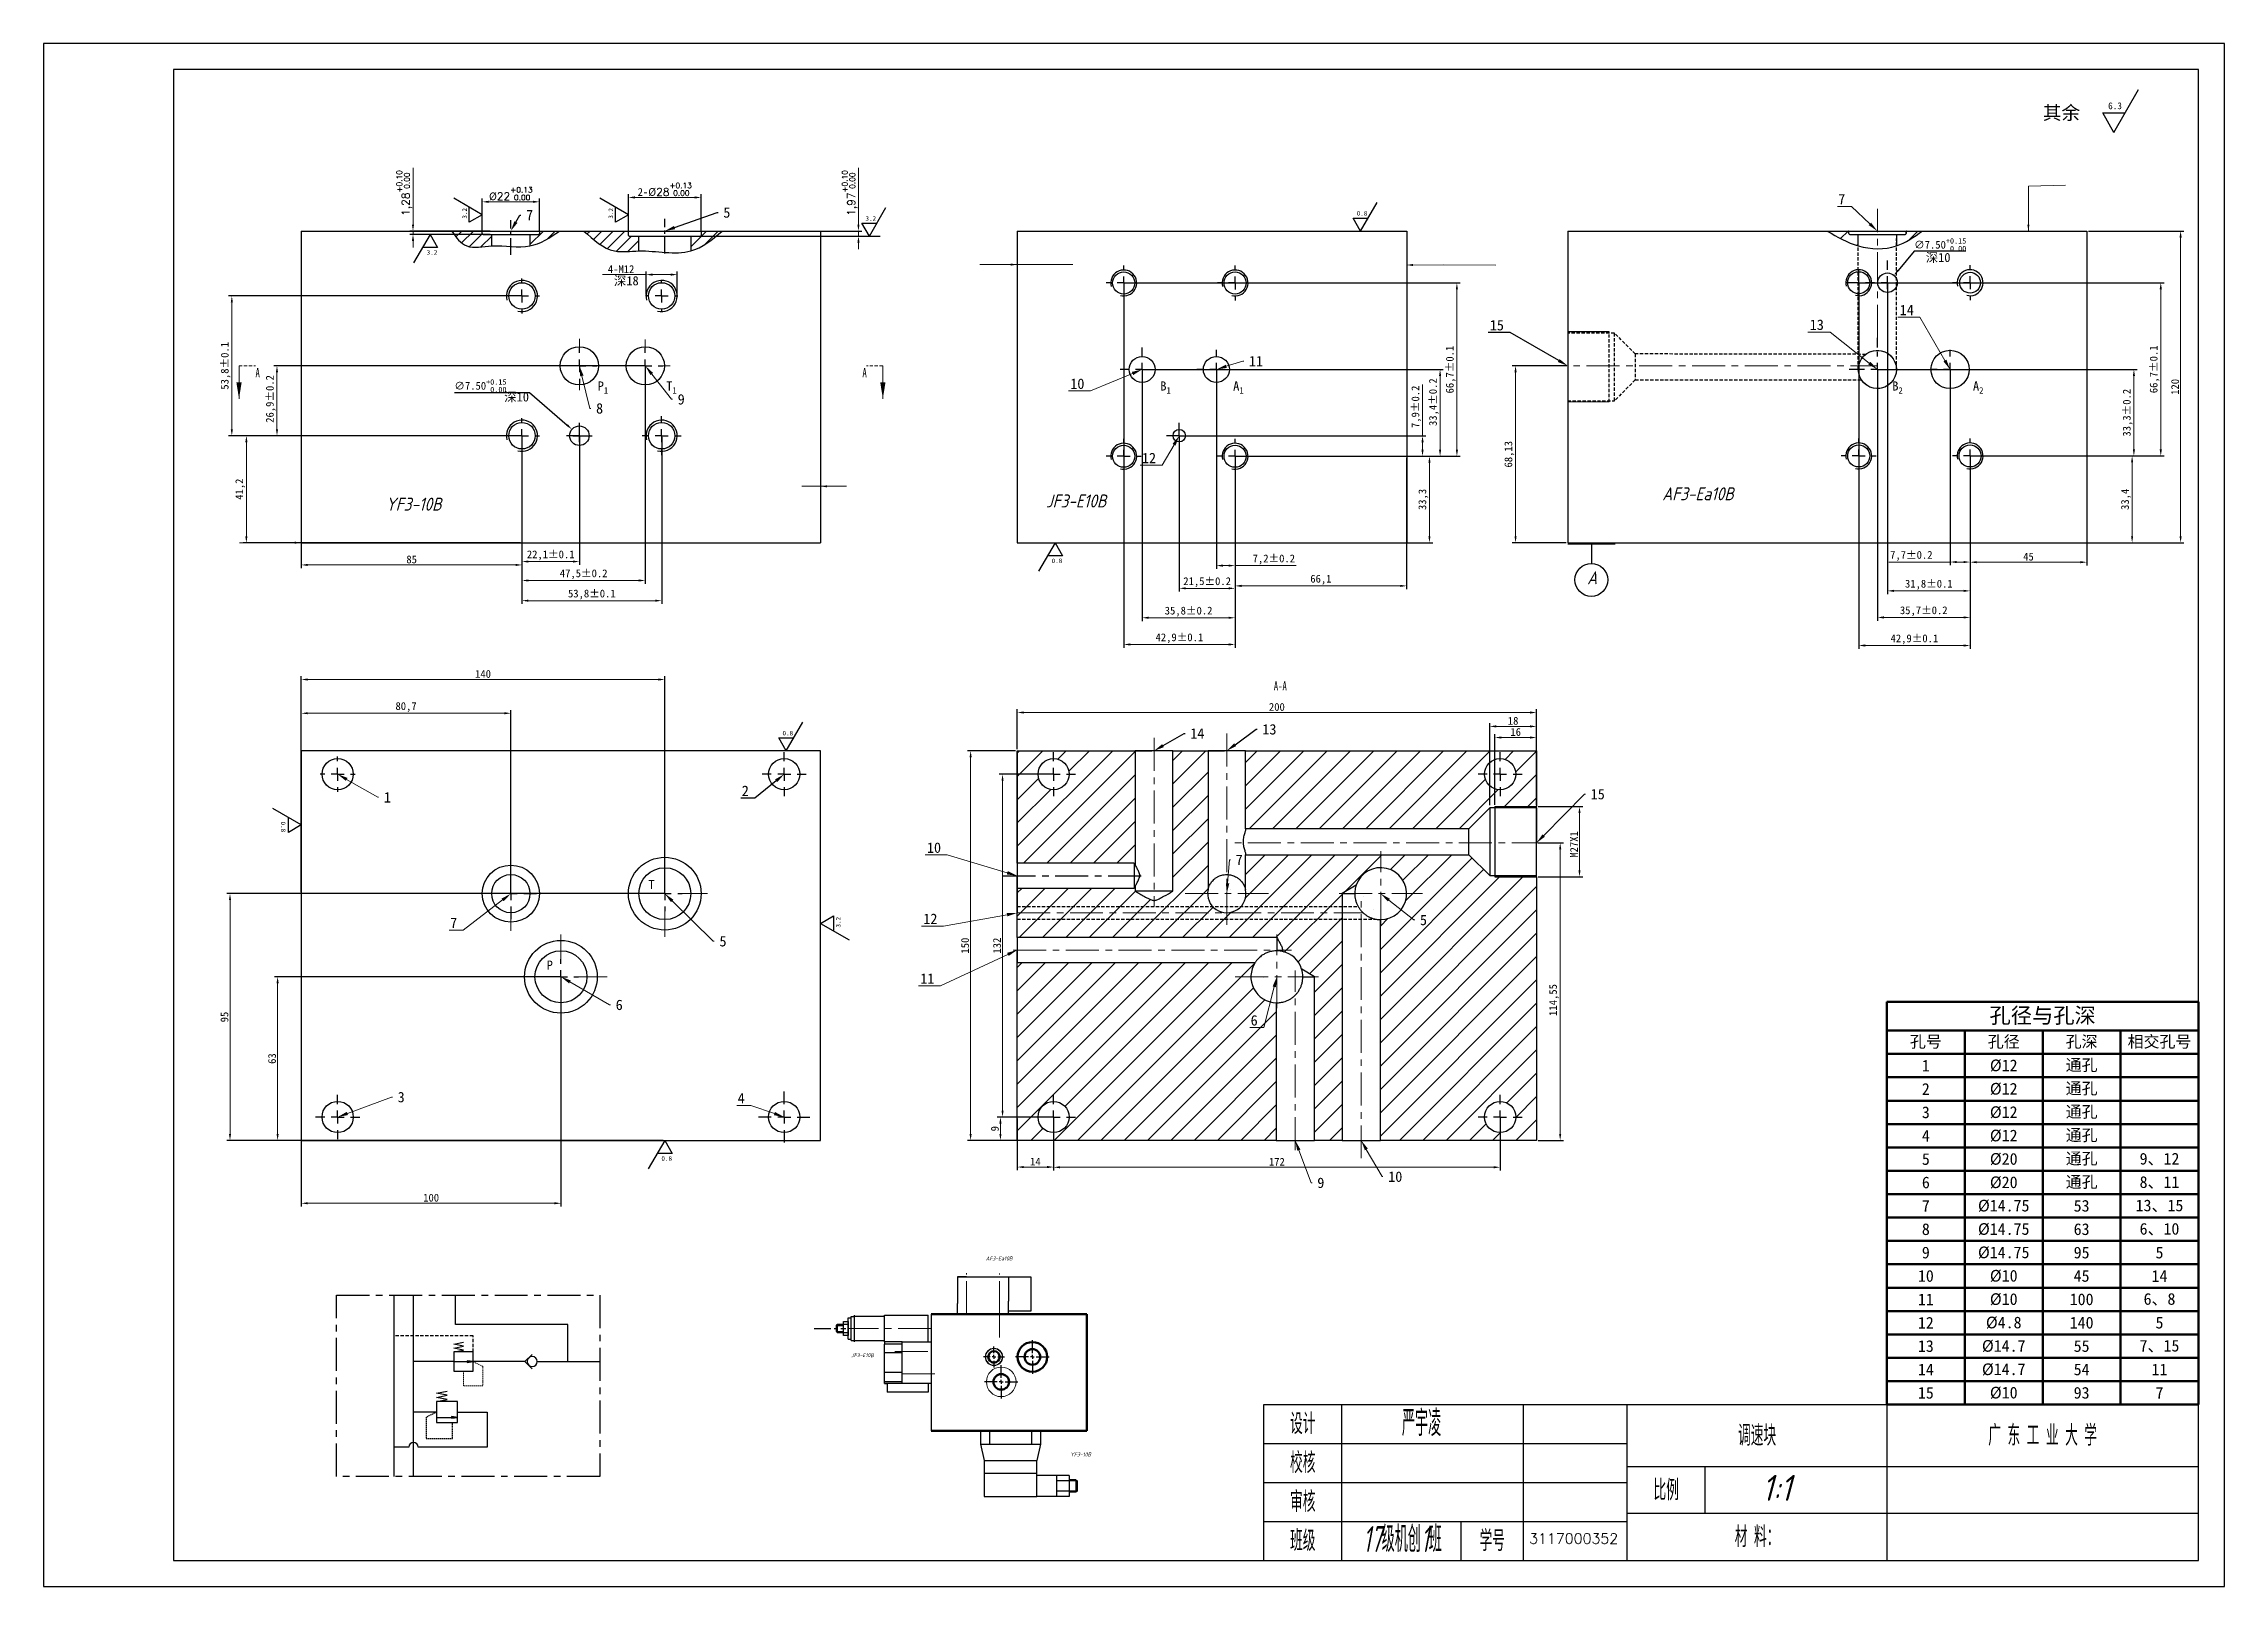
# Model space of a CAD drawing. Header units: millimetres. Extents: x 1251 to 2091, y 344 to 938.
import ezdxf
from ezdxf import colors
from ezdxf.entities.mleader import LeaderData, LeaderLine
from ezdxf.math import Vec2, Vec3

# ---------------------------------------------------------------- set-up
doc = ezdxf.new("R2010")
doc.units = ezdxf.units.MM
doc.header["$PDSIZE"] = -1
for name, pattern in [('CENTER', [10.16, 6.35, -1.27, 1.27, -1.27]), ('CENTERX2', [20.32, 12.7, -2.54, 2.54, -2.54]), ('DASHED', [0.75, 0.5, -0.25]), ('HIDDEN', [1.905, 1.27, -0.635]), ('HIDDENX2', [19.05, 12.7, -6.35])]:
    doc.linetypes.add(name, pattern=pattern)
doc.layers.get('0').update_dxf_attribs({"lineweight": 50})
for name, color, linetype in [('10', 7, 'Continuous'), ('中心线', 1, 'CENTERX2'), ('文字', 3, 'Continuous'), ('标注', 7, 'Continuous'), ('点划线层', 7, 'CENTER'), ('细实线层', 7, 'Continuous'), ('虚线', 7, 'HIDDEN')]:
    doc.layers.add(name, color=color, linetype=linetype)
for name, color, linetype, lineweight in [('中心线层', 1, 'CENTERX2', 15), ('标注层', 255, 'Continuous', 15), ('粗实线', 7, 'Continuous', 30), ('粗实线层', 7, 'Continuous', 15), ('细实线', 7, 'Continuous', 30), ('虚线层', 6, 'HIDDENX2', 15)]:
    doc.layers.add(name, color=color, linetype=linetype, lineweight=lineweight)
doc.styles.add('SLDTEXTSTYLE5', font='TXT', dxfattribs={"width": 0.7})
doc.styles.add('字母数字', font='gbeitc.shx', dxfattribs={"height": 5, "bigfont": '@extfont2.shx'})
doc.styles.add('数字小', font='txt.shx', dxfattribs={"height": 3, "bigfont": '@extfont2.shx'})
doc.styles.add('文字', font='hyswlongfangsong.ttf', dxfattribs={"width": 0.7, "height": 5})
doc.dimstyles.new('ISO-25', dxfattribs={"dimtxt": 3, "dimasz": 2.5, "dimexe": 1.25, "dimexo": 0.625, "dimtad": 1, "dimtxsty": 'Standard', "dimcen": 2.5, "dimadec": 0, "dimazin": 0, "dimtfac": 1, "dimtmove": 0, "dimatfit": 3, "dimfxl": 1, "dimlwd": 15, "dimarcsym": 0})
doc.dimstyles.get("Standard").update_dxf_attribs({"dimtxt": 3, "dimasz": 2.5, "dimexe": 0.18, "dimexo": 0.0625, "dimgap": 0.09, "dimtad": 1, "dimtoh": 1, "dimzin": 0, "dimdsep": 46, "dimtxsty": 'Standard', "dimcen": 2.5, "dimadec": 0, "dimazin": 0, "dimtfac": 1, "dimtofl": 0, "dimtmove": 0, "dimatfit": 3, "dimfxl": 1, "dimtolj": 1, "dimtzin": 0, "dimarcsym": 0})
pattern_1 = [(45, (1286.1587, 475.8964), (-4.49013, 4.49013), [])]
pattern_2 = [(45, (1010.393, 172.296), (-2.245064, 2.245064), [])]

msp = doc.modelspace()

# ---------------------------------------------------------------- texts
at = {"layer": '文字', "color": 0, "attachment_point": 5}
for s, insert, char_height, width, style in [('设计', (1735.902, 406.386), 7, 30, '文字'), ('调速块', (1910.902, 401.886), 7, 100, '文字'), ('广 东 工 业 大 学', (2020.902, 401.886), 7, 120, '文字'), ('校核', (1735.902, 391.386), 7, 30, '文字'), ('{\\Fgbeitc,@extfont2|c134;1:1}', (1918.376, 381.82), 10, 30, '字母数字'), ('审核', (1735.902, 376.386), 7, 30, '文字'), ('比例', (1875.902, 380.886), 7, 30, '文字'), ('班级', (1735.902, 361.386), 7, 30, '文字'), ('学号', (1808.902, 361.386), 7, 24, '文字'), ('{\\Ftxt,@extfont2|c134;3117000352}', (1840.246, 362.301), 4, 9.44114, '数字小'), ('材 料：', (1910.902, 362.886), 7, 100, '文字')]:
    msp.add_mtext(s, dxfattribs=dict(at, insert=insert, char_height=char_height, width=width, style=style))
at = {"layer": '标注', "attachment_point": 1}
for s, insert, char_height, width, style in [('AF3-Ea10B', (1874.363, 767.056), 5, 20.83911, '字母数字'), ('{\\Fgbeitc,@extfont2|c134;Y}F3-10B', (1382.684, 763.063), 5, 20.83911, '字母数字'), ('{\\Fgbeitc,@extfont2|c134;J}F3-E10B', (1636.968, 764.294), 5, 20.83911, '字母数字'), ('AF3-Ea10B', (1613.792, 470.908), 1.5, 6.25173, '字母数字'), ('{\\Fgbeitc,@extfont2|c134;J}F3-E10B', (1561.972, 433.633), 1.5, 6.25173, '字母数字'), ('{\\Ftxt,gbcbig|c134;严宇凌}', (1774.097, 411.749), 10, 41.67823, '文字'), ('{\\Fgbeitc,@extfont2|c134;Y}F3-10B', (1646.343, 395.442), 1.5, 6.25173, '字母数字'), ('{\\Fgbeitc,@extfont2|c134;17\\Ftxt,gbcbig|c134;级机创\\Fgbeitc,@extfont2|c134;1\\Ftxt,gbcbig|c134;班}', (1759.129, 367.105), 10, 47.61989, '文字')]:
    msp.add_mtext(s, dxfattribs=dict(at, insert=insert, char_height=char_height, width=width, style=style))
at = {"layer": '标注层', "char_height": 3.5, "attachment_point": 1}
for s, width, insert in [('{\\fSimSun|b0|i0|c134|p2;深}10', 9.92656, (1975.866, 857.305)), ('{\\fSimSun|b0|i0|c134|p2;深}18', 9.67731, (1470.574, 848.346)), ('{\\fSimSun|b0|i0|c134|p2;深}10', 10.00637, (1428.305, 803.613))]:
    msp.add_mtext_dynamic_manual_height_columns(s, width=width, gutter_width=17.5, heights=[0], dxfattribs=dict(at, insert=insert))
at = {"layer": '标注层', "linetype": 'Continuous', "char_height": 3.5, "attachment_point": 1, "style": 'SLDTEXTSTYLE5'}
for insert in [(1332.508, 812.964), (1566.29, 812.964)]:
    msp.add_mtext('A', dxfattribs=dict(at, insert=insert))
at = {"layer": '标注层', "insert": (1727.251, 692.34), "char_height": 3.5, "attachment_point": 2, "style": 'SLDTEXTSTYLE5'}
msp.add_mtext('A-A', dxfattribs=at)
at = {"layer": '细实线层', "attachment_point": 1}
for s, width, gutter_width, insert, char_height in [('{\\fSimSun|b0|i0|c134|p2;其余}', 19.06193, 26.25, (2020.984, 913.9), 5.25), ('6.3', 5.25, 26.25, (2046.106, 915.259), 2.625), ('3.2', 3.5, 17.5, (1567.459, 871.449), 1.75), ('0.8', 3.5, 17.5, (1756.675, 873.419), 1.75), ('3.2', 3.5, 17.5, (1398.44, 858.376), 1.75), ('\\A1;P{\\H0.7x;\\S^ 1;}', 10.00734, 17.5, (1464.304, 807.826), 3.5), ('\\A1;T{\\H0.7x;\\S^ 1;}', 10.00734, 17.5, (1490.694, 807.826), 3.5), ('\\A1;B{\\H0.7x;\\S^ 1;}', 10.00734, 17.5, (1681.027, 807.826), 3.5), ('\\A1;A{\\H0.7x;\\S^ 1;}', 10.00734, 17.5, (1709.087, 807.826), 3.5), ('\\A1;B{\\H0.7x;\\S^ 2;}', 10.00734, 17.5, (1962.974, 807.826), 3.5), ('\\A1;A{\\H0.7x;\\S^ 2;}', 10.00734, 17.5, (1994.054, 807.826), 3.5), ('0.8', 3.5, 17.5, (1639.173, 739.656), 1.75), ('0.8', 3.5, 17.5, (1535.483, 673.29), 1.75), ('T', 3.82412, 17.5, (1483.834, 615.88), 3.5), ('P', 2.32428, 17.5, (1444.665, 584.854), 3.5), ('0.8', 3.5, 17.5, (1488.852, 509.526), 1.75)]:
    msp.add_mtext_dynamic_manual_height_columns(s, width=width, gutter_width=gutter_width, heights=[0], dxfattribs=dict(at, insert=insert, char_height=char_height))
at = {"layer": '细实线层', "char_height": 1.75, "attachment_point": 1}
for s, insert, rotation in [('3.2', (1412.169, 870.506), 90), ('3.2', (1468.469, 870.506), 90), ('0.8', (1344.084, 638.391), 270), ('3.2', (1556.078, 597.557), 90)]:
    msp.add_mtext_dynamic_manual_height_columns(s, width=3.5, gutter_width=17.5, heights=[0], dxfattribs=dict(at, insert=insert, rotation=rotation))
at = {"layer": '细实线层', "insert": (1845.452, 734.729), "char_height": 5, "attachment_point": 1, "style": '字母数字'}
msp.add_mtext_dynamic_manual_height_columns('{\\Fgbeitc,@extfont2|c134;A}', width=7.20119, gutter_width=17.5, heights=[0], dxfattribs=at)

# ---------------------------------------------------------------- blocks, each defined once
blk = doc.blocks.new('SW_CENTERMARKSYMBOL_17')
at = {"layer": '10', "color": 0}
for p, q in [((-5, 0), (-13.5, 0)), ((0, 0), (-2.5, 0)), ((0, 5), (0, 13.5)), ((0, 0), (0, 2.5)), ((0, 0), (0, -2.5)), ((0, 0), (2.5, 0)), ((5, 0), (13.5, 0)), ((0, -5), (0, -13.5))]:
    blk.add_line(p, q, dxfattribs=at)
blk = doc.blocks.new('SW_CENTERMARKSYMBOL_18')
at = {"layer": '10', "color": 0}
for p, q in [((-5, 0), (-21.5, 0)), ((0, 0), (-2.5, 0)), ((0, 5), (0, 21.5)), ((0, 0), (0, 2.5)), ((0, 0), (0, -2.5)), ((0, 0), (2.5, 0)), ((5, 0), (21.5, 0)), ((0, -5), (0, -21.5))]:
    blk.add_line(p, q, dxfattribs=at)
blk = doc.blocks.new('SW_CENTERMARKSYMBOL_19')
at = {"layer": '10', "color": 0}
for p, q in [((-5, 0), (-21.5, 0)), ((0, 0), (-2.5, 0)), ((0, 5), (0, 21.5)), ((0, 0), (0, 2.5)), ((0, 0), (0, -2.5)), ((0, 0), (2.5, 0)), ((5, 0), (21.5, 0)), ((0, -5), (0, -21.5))]:
    blk.add_line(p, q, dxfattribs=at)
blk = doc.blocks.new('SW_CENTERMARKSYMBOL_6')
at = {"layer": '10', "color": 0}
for p, q in [((-5, 0), (-6.25, 0)), ((0, 0), (-2.5, 0)), ((0, 5), (0, 6.25)), ((0, 0), (0, 2.5)), ((0, 0), (0, -2.5)), ((0, 0), (2.5, 0)), ((5, 0), (6.25, 0)), ((0, -5), (0, -6.25))]:
    blk.add_line(p, q, dxfattribs=at)
blk = doc.blocks.new('SW_CENTERMARKSYMBOL_7')
at = {"layer": '10', "color": 0}
for p, q in [((-5, 0), (-7.5, 0)), ((0, 0), (-2.5, 0)), ((0, 5), (0, 7.5)), ((0, 0), (0, 2.5)), ((0, 0), (0, -2.5)), ((0, 0), (2.5, 0)), ((5, 0), (7.5, 0)), ((0, -5), (0, -7.5))]:
    blk.add_line(p, q, dxfattribs=at)
blk = doc.blocks.new('SW_CENTERMARKSYMBOL_8')
at = {"layer": '10', "color": 0}
for p, q in [((-5, 0), (-6.75, 0)), ((0, 0), (-2.5, 0)), ((0, 5), (0, 6.75)), ((0, 0), (0, 2.5)), ((0, 0), (0, -2.5)), ((0, 0), (2.5, 0)), ((5, 0), (6.75, 0)), ((0, -5), (0, -6.75))]:
    blk.add_line(p, q, dxfattribs=at)
blk = doc.blocks.new('SW_CENTERMARKSYMBOL_9')
at = {"layer": '10', "color": 0}
for p, q in [((-5, 0), (-6.75, 0)), ((0, 0), (-2.5, 0)), ((0, 5), (0, 6.75)), ((0, 0), (0, 2.5)), ((0, 0), (0, -2.5)), ((0, 0), (2.5, 0)), ((5, 0), (6.75, 0)), ((0, -5), (0, -6.75))]:
    blk.add_line(p, q, dxfattribs=at)
blk = doc.blocks.new('SW_CENTERMARKSYMBOL_10')
at = {"layer": '10', "color": 0}
for p, q in [((-5, 0), (-6.75, 0)), ((0, 0), (-2.5, 0)), ((0, 5), (0, 6.75)), ((0, 0), (0, 2.5)), ((0, 0), (0, -2.5)), ((0, 0), (2.5, 0)), ((5, 0), (6.75, 0)), ((0, -5), (0, -6.75))]:
    blk.add_line(p, q, dxfattribs=at)
blk = doc.blocks.new('SW_CENTERMARKSYMBOL_11')
at = {"layer": '10', "color": 0}
for p, q in [((-5, 0), (-6.75, 0)), ((0, 0), (-2.5, 0)), ((0, 5), (0, 6.75)), ((0, 0), (0, 2.5)), ((0, 0), (0, -2.5)), ((0, 0), (2.5, 0)), ((5, 0), (6.75, 0)), ((0, -5), (0, -6.75))]:
    blk.add_line(p, q, dxfattribs=at)
blk = doc.blocks.new('SW_CENTERMARKSYMBOL_12')
at = {"layer": '10', "color": 0}
for p, q in [((-2.5, 0), (-4.9, 0)), ((0, 0), (-2.5, 0)), ((0, 2.5), (0, 4.9)), ((0, 0), (0, 2.5)), ((0, 0), (0, -2.5)), ((0, 0), (2.5, 0)), ((2.5, 0), (4.9, 0)), ((0, -2.5), (0, -4.9))]:
    blk.add_line(p, q, dxfattribs=at)
blk = doc.blocks.new('SW_CENTERMARKSYMBOL_21')
at = {"layer": '10', "color": 0}
for p, q in [((0, 5), (0, 9.85)), ((-5, 0), (-9.85, 0)), ((0, 0), (-2.5, 0)), ((0, 0), (0, 2.5)), ((0, 0), (0, -2.5)), ((0, 0), (2.5, 0)), ((5, 0), (9.85, 0)), ((0, -5), (0, -9.85))]:
    blk.add_line(p, q, dxfattribs=at)
blk = doc.blocks.new('SW_CENTERMARKSYMBOL_22')
at = {"layer": '10', "color": 0}
for p, q in [((-5, 0), (-6.75, 0)), ((0, 0), (-2.5, 0)), ((0, 5), (0, 6.75)), ((0, 0), (0, 2.5)), ((0, 0), (0, -2.5)), ((0, 0), (2.5, 0)), ((5, 0), (6.75, 0)), ((0, -5), (0, -6.75))]:
    blk.add_line(p, q, dxfattribs=at)
blk = doc.blocks.new('SW_CENTERMARKSYMBOL_23')
at = {"layer": '10', "color": 0}
for p, q in [((-5, 0), (-6.75, 0)), ((0, 0), (-2.5, 0)), ((0, 5), (0, 6.75)), ((0, 0), (0, 2.5)), ((0, 0), (0, -2.5)), ((0, 0), (2.5, 0)), ((5, 0), (6.75, 0)), ((0, -5), (0, -6.75))]:
    blk.add_line(p, q, dxfattribs=at)
blk = doc.blocks.new('SW_CENTERMARKSYMBOL_24')
at = {"layer": '10', "color": 0}
for p, q in [((-5, 0), (-6.75, 0)), ((0, 0), (-2.5, 0)), ((0, 5), (0, 6.75)), ((0, 0), (0, 2.5)), ((0, 0), (0, -2.5)), ((0, 0), (2.5, 0)), ((5, 0), (6.75, 0)), ((0, -5), (0, -6.75))]:
    blk.add_line(p, q, dxfattribs=at)
blk = doc.blocks.new('SW_CENTERMARKSYMBOL_25')
at = {"layer": '10', "color": 0}
for p, q in [((0, 5), (0, 9.875)), ((-5, 0), (-9.875, 0)), ((0, 0), (-2.5, 0)), ((0, 0), (0, 2.5)), ((0, 0), (0, -2.5)), ((0, 0), (2.5, 0)), ((5, 0), (9.875, 0)), ((0, -5), (0, -9.875))]:
    blk.add_line(p, q, dxfattribs=at)
blk = doc.blocks.new('SW_CENTERMARKSYMBOL_26')
at = {"layer": '10', "color": 0}
for p, q in [((0, 5), (0, 8.5)), ((-5, 0), (-8.5, 0)), ((0, 0), (-2.5, 0)), ((0, 0), (0, 2.5)), ((0, 0), (0, -2.5)), ((0, 0), (2.5, 0)), ((5, 0), (8.5, 0)), ((0, -5), (0, -8.5))]:
    blk.add_line(p, q, dxfattribs=at)
blk = doc.blocks.new('SW_CENTERMARKSYMBOL_27')
at = {"layer": '10', "color": 0}
for p, q in [((0, 5), (0, 8.5)), ((-5, 0), (-8.5, 0)), ((0, 0), (-2.5, 0)), ((0, 0), (0, 2.5)), ((0, 0), (0, -2.5)), ((0, 0), (2.5, 0)), ((5, 0), (8.5, 0)), ((0, -5), (0, -8.5))]:
    blk.add_line(p, q, dxfattribs=at)
blk = doc.blocks.new('*D29')
at = {"layer": 'Defpoints', "color": 0, "transparency": 16777216}
for p in [(1490.16, 610.6), (1322.69, 515.6), (1490.16, 515.6)]:
    blk.add_point(p, dxfattribs=at)
at = {"layer": '标注层', "color": 0, "lineweight": -2, "transparency": 16777216}
for p, q in [((1489.53, 610.6), (1321.44, 610.6)), ((1489.53, 515.6), (1321.44, 515.6))]:
    blk.add_line(p, q, dxfattribs=at)
at = {"layer": '标注层', "color": 0, "linetype": 'Continuous', "lineweight": 15, "transparency": 16777216}
blk.add_line((1322.69, 608.1), (1322.69, 518.1), dxfattribs=at)
at = {"layer": '标注层', "color": 0, "transparency": 16777216}
for points in [[(1322.27, 608.1), (1323.11, 608.1), (1322.69, 610.6)], [(1322.27, 518.1), (1323.11, 518.1), (1322.69, 515.6)]]:
    blk.add_solid(points, dxfattribs=at)
at = {"layer": '标注层', "color": 0, "transparency": 16777216, "insert": (1320.56, 563.1), "char_height": 3, "attachment_point": 5, "rotation": 90}
blk.add_mtext('95', dxfattribs=at)
blk = doc.blocks.new('*D30')
at = {"layer": 'Defpoints', "color": 0, "transparency": 16777216}
for p in [(1450.16, 578.6), (1341.02, 515.6), (1450.16, 515.6)]:
    blk.add_point(p, dxfattribs=at)
at = {"layer": '标注层', "color": 0, "lineweight": -2, "transparency": 16777216}
for p, q in [((1449.53, 578.6), (1339.77, 578.6)), ((1449.53, 515.6), (1339.77, 515.6))]:
    blk.add_line(p, q, dxfattribs=at)
at = {"layer": '标注层', "color": 0, "linetype": 'Continuous', "lineweight": 15, "transparency": 16777216}
blk.add_line((1341.02, 576.1), (1341.02, 518.1), dxfattribs=at)
at = {"layer": '标注层', "color": 0, "transparency": 16777216}
for points in [[(1340.61, 576.1), (1341.44, 576.1), (1341.02, 578.6)], [(1340.61, 518.1), (1341.44, 518.1), (1341.02, 515.6)]]:
    blk.add_solid(points, dxfattribs=at)
at = {"layer": '标注层', "color": 0, "transparency": 16777216, "insert": (1338.9, 547.1), "char_height": 3, "attachment_point": 5, "rotation": 90}
blk.add_mtext('63', dxfattribs=at)
blk = doc.blocks.new('*D31')
at = {"layer": 'Defpoints', "color": 0, "transparency": 16777216}
for p in [(1350.16, 680.06), (1350.16, 610.6), (1430.86, 610.6)]:
    blk.add_point(p, dxfattribs=at)
at = {"layer": '标注层', "color": 0, "lineweight": -2, "transparency": 16777216}
for p, q in [((1350.16, 611.23), (1350.16, 681.31)), ((1430.86, 611.23), (1430.86, 681.31))]:
    blk.add_line(p, q, dxfattribs=at)
at = {"layer": '标注层', "color": 0, "linetype": 'Continuous', "lineweight": 15, "transparency": 16777216}
blk.add_line((1428.36, 680.06), (1352.66, 680.06), dxfattribs=at)
at = {"layer": '标注层', "color": 0, "transparency": 16777216}
for points in [[(1352.66, 680.48), (1352.66, 679.65), (1350.16, 680.06)], [(1428.36, 680.48), (1428.36, 679.65), (1430.86, 680.06)]]:
    blk.add_solid(points, dxfattribs=at)
at = {"layer": '标注层', "color": 0, "transparency": 16777216, "insert": (1390.51, 682.44), "char_height": 3, "attachment_point": 5}
blk.add_mtext('80,7', dxfattribs=at)
blk = doc.blocks.new('*D32')
at = {"layer": 'Defpoints', "color": 0, "transparency": 16777216}
for p in [(1350.16, 578.6), (1450.16, 578.6), (1350.16, 491.39)]:
    blk.add_point(p, dxfattribs=at)
at = {"layer": '标注层', "color": 0, "lineweight": -2, "transparency": 16777216}
for p, q in [((1350.16, 577.98), (1350.16, 490.14)), ((1450.16, 577.98), (1450.16, 490.14))]:
    blk.add_line(p, q, dxfattribs=at)
at = {"layer": '标注层', "color": 0, "linetype": 'Continuous', "lineweight": 15, "transparency": 16777216}
blk.add_line((1447.66, 491.39), (1352.66, 491.39), dxfattribs=at)
at = {"layer": '标注层', "color": 0, "transparency": 16777216}
for points in [[(1352.66, 491.81), (1352.66, 490.98), (1350.16, 491.39)], [(1447.66, 491.81), (1447.66, 490.98), (1450.16, 491.39)]]:
    blk.add_solid(points, dxfattribs=at)
at = {"layer": '标注层', "color": 0, "transparency": 16777216, "insert": (1400.16, 493.52), "char_height": 3, "attachment_point": 5}
blk.add_mtext('100', dxfattribs=at)
blk = doc.blocks.new('*D33')
at = {"layer": 'Defpoints', "color": 0, "transparency": 16777216}
for p in [(1435.16, 840.73), (1323.4, 786.93), (1435.16, 786.93)]:
    blk.add_point(p, dxfattribs=at)
at = {"layer": '标注层', "color": 0, "lineweight": -2, "transparency": 16777216}
for p, q in [((1434.53, 840.73), (1322.15, 840.73)), ((1434.53, 786.93), (1322.15, 786.93))]:
    blk.add_line(p, q, dxfattribs=at)
at = {"layer": '标注层', "color": 0, "linetype": 'Continuous', "lineweight": 15, "transparency": 16777216}
blk.add_line((1323.4, 838.23), (1323.4, 789.43), dxfattribs=at)
at = {"layer": '标注层', "color": 0, "transparency": 16777216}
for points in [[(1322.98, 838.23), (1323.81, 838.23), (1323.4, 840.73)], [(1322.98, 789.43), (1323.81, 789.43), (1323.4, 786.93)]]:
    blk.add_solid(points, dxfattribs=at)
at = {"layer": '标注层', "color": 0, "transparency": 16777216, "insert": (1321.02, 813.83), "char_height": 3, "attachment_point": 5, "rotation": 90}
blk.add_mtext('53,8%%P0.1', dxfattribs=at)
blk = doc.blocks.new('*D34')
at = {"layer": 'Defpoints', "color": 0, "transparency": 16777216}
for p in [(1482.66, 813.83), (1435.16, 786.93), (1482.66, 731.18)]:
    blk.add_point(p, dxfattribs=at)
at = {"layer": '标注层', "color": 0, "lineweight": -2, "transparency": 16777216}
for p, q in [((1482.66, 813.2), (1482.66, 729.93)), ((1435.16, 786.3), (1435.16, 729.93))]:
    blk.add_line(p, q, dxfattribs=at)
at = {"layer": '标注层', "color": 0, "linetype": 'Continuous', "lineweight": 15, "transparency": 16777216}
blk.add_line((1437.66, 731.18), (1480.16, 731.18), dxfattribs=at)
at = {"layer": '标注层', "color": 0, "transparency": 16777216}
for points in [[(1437.66, 731.6), (1437.66, 730.77), (1435.16, 731.18)], [(1480.16, 731.6), (1480.16, 730.77), (1482.66, 731.18)]]:
    blk.add_solid(points, dxfattribs=at)
at = {"layer": '标注层', "color": 0, "transparency": 16777216, "insert": (1458.91, 733.56), "char_height": 3, "attachment_point": 5}
blk.add_mtext('47,5%%P0.2', dxfattribs=at)
blk = doc.blocks.new('*D35')
at = {"layer": 'Defpoints', "color": 0, "transparency": 16777216}
for p in [(1340.79, 813.83), (1482.66, 813.83), (1435.16, 786.93)]:
    blk.add_point(p, dxfattribs=at)
at = {"layer": '标注层', "color": 0, "lineweight": -2, "transparency": 16777216}
for p, q in [((1482.03, 813.83), (1339.54, 813.83)), ((1434.53, 786.93), (1339.54, 786.93))]:
    blk.add_line(p, q, dxfattribs=at)
at = {"layer": '标注层', "color": 0, "linetype": 'Continuous', "lineweight": 15, "transparency": 16777216}
blk.add_line((1340.79, 789.43), (1340.79, 811.33), dxfattribs=at)
at = {"layer": '标注层', "color": 0, "transparency": 16777216}
for points in [[(1340.37, 811.33), (1341.2, 811.33), (1340.79, 813.83)], [(1340.37, 789.43), (1341.2, 789.43), (1340.79, 786.93)]]:
    blk.add_solid(points, dxfattribs=at)
at = {"layer": '标注层', "color": 0, "transparency": 16777216, "insert": (1338.41, 801.08), "char_height": 3, "attachment_point": 5, "rotation": 90}
blk.add_mtext('26,9%%P0.2', dxfattribs=at)
blk = doc.blocks.new('SW_CENTERMARKSYMBOL_28')
at = {"layer": '10', "color": 0}
for p, q in [((-5, 0), (-6.75, 0)), ((0, 0), (-2.5, 0)), ((0, 5), (0, 6.75)), ((0, 0), (0, 2.5)), ((0, 0), (0, -2.5)), ((0, 0), (2.5, 0)), ((5, 0), (6.75, 0)), ((0, -5), (0, -6.75))]:
    blk.add_line(p, q, dxfattribs=at)
blk = doc.blocks.new('SW_CENTERMARKSYMBOL_29')
at = {"layer": '10', "color": 0}
for p, q in [((-5, 0), (-6.75, 0)), ((0, 0), (-2.5, 0)), ((0, 5), (0, 6.75)), ((0, 0), (0, 2.5)), ((0, 0), (0, -2.5)), ((0, 0), (2.5, 0)), ((5, 0), (6.75, 0)), ((0, -5), (0, -6.75))]:
    blk.add_line(p, q, dxfattribs=at)
blk = doc.blocks.new('SW_CENTERMARKSYMBOL_30')
at = {"layer": '10', "color": 0}
for p, q in [((-5, 0), (-6.75, 0)), ((0, 0), (-2.5, 0)), ((0, 5), (0, 6.75)), ((0, 0), (0, 2.5)), ((0, 0), (0, -2.5)), ((0, 0), (2.5, 0)), ((5, 0), (6.75, 0)), ((0, -5), (0, -6.75))]:
    blk.add_line(p, q, dxfattribs=at)
blk = doc.blocks.new('SW_CENTERMARKSYMBOL_31')
at = {"layer": '10', "color": 0}
for p, q in [((-5, 0), (-6.75, 0)), ((0, 0), (-2.5, 0)), ((0, 5), (0, 6.75)), ((0, 0), (0, 2.5)), ((0, 0), (0, -2.5)), ((0, 0), (2.5, 0)), ((5, 0), (6.75, 0)), ((0, -5), (0, -6.75))]:
    blk.add_line(p, q, dxfattribs=at)
blk = doc.blocks.new('SW_CENTERMARKSYMBOL_32')
at = {"layer": '10', "color": 0}
for p, q in [((-2.5, 0), (-4.9, 0)), ((0, 0), (-2.5, 0)), ((0, 2.5), (0, 4.9)), ((0, 0), (0, 2.5)), ((0, 0), (0, -2.5)), ((0, 0), (2.5, 0)), ((2.5, 0), (4.9, 0)), ((0, -2.5), (0, -4.9))]:
    blk.add_line(p, q, dxfattribs=at)
blk = doc.blocks.new('SW_CENTERMARKSYMBOL_33')
at = {"layer": '10', "color": 0}
for p, q in [((-5, 0), (-7.5, 0)), ((0, 0), (-2.5, 0)), ((0, 5), (0, 7.5)), ((0, 0), (0, 2.5)), ((0, 0), (0, -2.5)), ((0, 0), (2.5, 0)), ((5, 0), (7.5, 0)), ((0, -5), (0, -7.5))]:
    blk.add_line(p, q, dxfattribs=at)
blk = doc.blocks.new('*D42')
at = {"layer": 'Defpoints', "color": 0, "transparency": 16777216}
for p in [(1666.92, 845.73), (1709.82, 779.03), (1795.27, 779.03)]:
    blk.add_point(p, dxfattribs=at)
at = {"layer": '标注层', "color": 0, "lineweight": -2, "transparency": 16777216}
for p, q in [((1667.55, 845.73), (1796.52, 845.73)), ((1710.45, 779.03), (1796.52, 779.03))]:
    blk.add_line(p, q, dxfattribs=at)
at = {"layer": '标注层', "color": 0, "linetype": 'Continuous', "lineweight": 15, "transparency": 16777216}
blk.add_line((1795.27, 843.23), (1795.27, 781.53), dxfattribs=at)
at = {"layer": '标注层', "color": 0, "transparency": 16777216}
for points in [[(1794.86, 843.23), (1795.69, 843.23), (1795.27, 845.73)], [(1794.86, 781.53), (1795.69, 781.53), (1795.27, 779.03)]]:
    blk.add_solid(points, dxfattribs=at)
at = {"layer": '标注层', "color": 0, "lineweight": -3, "transparency": 16777216, "insert": (1792.9, 812.38), "char_height": 3, "attachment_point": 5, "rotation": 90}
blk.add_mtext('66,7%%P0.1', dxfattribs=at)
blk = doc.blocks.new('*D43')
at = {"layer": 'Defpoints', "color": 0, "transparency": 16777216}
for p in [(1666.92, 845.73), (1709.82, 779.03), (1709.82, 706.54)]:
    blk.add_point(p, dxfattribs=at)
at = {"layer": '标注层', "color": 0, "lineweight": -2, "transparency": 16777216}
for p, q in [((1666.92, 845.1), (1666.92, 705.29)), ((1709.82, 778.4), (1709.82, 705.29))]:
    blk.add_line(p, q, dxfattribs=at)
at = {"layer": '标注层', "color": 0, "linetype": 'Continuous', "lineweight": 15, "transparency": 16777216}
blk.add_line((1669.42, 706.54), (1707.32, 706.54), dxfattribs=at)
at = {"layer": '标注层', "color": 0, "transparency": 16777216}
for points in [[(1669.42, 706.96), (1669.42, 706.13), (1666.92, 706.54)], [(1707.32, 706.96), (1707.32, 706.13), (1709.82, 706.54)]]:
    blk.add_solid(points, dxfattribs=at)
at = {"layer": '标注层', "color": 0, "transparency": 16777216, "insert": (1688.37, 708.92), "char_height": 3, "attachment_point": 5}
blk.add_mtext('42,9%%P0.1', dxfattribs=at)
blk = doc.blocks.new('*D44')
at = {"layer": 'Defpoints', "color": 0, "transparency": 16777216}
for p in [(1957.24, 812.43), (2056.04, 812.43), (1992.94, 779.13)]:
    blk.add_point(p, dxfattribs=at)
at = {"layer": '标注层', "color": 0, "lineweight": -2, "transparency": 16777216}
for p, q in [((1957.87, 812.43), (2057.29, 812.43)), ((1993.57, 779.13), (2057.29, 779.13))]:
    blk.add_line(p, q, dxfattribs=at)
at = {"layer": '标注层', "color": 0, "linetype": 'Continuous', "lineweight": 15, "transparency": 16777216}
blk.add_line((2056.04, 781.63), (2056.04, 809.93), dxfattribs=at)
at = {"layer": '标注层', "color": 0, "transparency": 16777216}
for points in [[(2055.63, 809.93), (2056.46, 809.93), (2056.04, 812.43)], [(2055.63, 781.63), (2056.46, 781.63), (2056.04, 779.13)]]:
    blk.add_solid(points, dxfattribs=at)
at = {"layer": '标注层', "color": 0, "transparency": 16777216, "insert": (2053.67, 795.78), "char_height": 3, "attachment_point": 5, "rotation": 90}
blk.add_mtext('33,3%%P0.2', dxfattribs=at)
blk = doc.blocks.new('*D45')
at = {"layer": 'Defpoints', "color": 0, "transparency": 16777216}
for p in [(1950.04, 845.83), (2066.4, 845.83), (1992.94, 779.13)]:
    blk.add_point(p, dxfattribs=at)
at = {"layer": '标注层', "color": 0, "lineweight": -2, "transparency": 16777216}
for p, q in [((1950.67, 845.83), (2067.65, 845.83)), ((1993.57, 779.13), (2067.65, 779.13))]:
    blk.add_line(p, q, dxfattribs=at)
at = {"layer": '标注层', "color": 0, "linetype": 'Continuous', "lineweight": 15, "transparency": 16777216}
blk.add_line((2066.4, 781.63), (2066.4, 843.33), dxfattribs=at)
at = {"layer": '标注层', "color": 0, "transparency": 16777216}
for points in [[(2065.98, 843.33), (2066.82, 843.33), (2066.4, 845.83)], [(2065.98, 781.63), (2066.82, 781.63), (2066.4, 779.13)]]:
    blk.add_solid(points, dxfattribs=at)
at = {"layer": '标注层', "color": 0, "transparency": 16777216, "insert": (2064.02, 812.48), "char_height": 3, "attachment_point": 5, "rotation": 90}
blk.add_mtext('66,7%%P0.1', dxfattribs=at)
blk = doc.blocks.new('*D46')
at = {"layer": 'Defpoints', "color": 0, "transparency": 16777216}
for p in [(1992.94, 779.13), (1992.94, 745.73), (2055.36, 745.73)]:
    blk.add_point(p, dxfattribs=at)
at = {"layer": '标注层', "color": 0, "lineweight": -2, "transparency": 16777216}
for p, q in [((1993.57, 779.13), (2056.61, 779.13)), ((1993.57, 745.73), (2056.61, 745.73))]:
    blk.add_line(p, q, dxfattribs=at)
at = {"layer": '标注层', "color": 0, "linetype": 'Continuous', "lineweight": 15, "transparency": 16777216}
blk.add_line((2055.36, 776.63), (2055.36, 748.23), dxfattribs=at)
at = {"layer": '标注层', "color": 0, "transparency": 16777216}
for points in [[(2054.94, 776.63), (2055.77, 776.63), (2055.36, 779.13)], [(2054.94, 748.23), (2055.77, 748.23), (2055.36, 745.73)]]:
    blk.add_solid(points, dxfattribs=at)
at = {"layer": '标注层', "color": 0, "transparency": 16777216, "insert": (2052.98, 762.43), "char_height": 3, "attachment_point": 5, "rotation": 90}
blk.add_mtext('33,4', dxfattribs=at)
blk = doc.blocks.new('*D47')
at = {"layer": 'Defpoints', "color": 0, "transparency": 16777216}
for p in [(1985.24, 812.43), (1992.94, 779.13), (1985.24, 738.28)]:
    blk.add_point(p, dxfattribs=at)
at = {"layer": '标注层', "color": 0, "lineweight": -2, "transparency": 16777216}
for p, q in [((1985.24, 811.8), (1985.24, 737.03)), ((1992.94, 778.5), (1992.94, 737.03))]:
    blk.add_line(p, q, dxfattribs=at)
at = {"layer": '标注层', "color": 0, "linetype": 'Continuous', "lineweight": 15, "transparency": 16777216}
for p, q in [((1985.24, 738.28), (1961.69, 738.28)), ((1990.44, 738.28), (1987.74, 738.28))]:
    blk.add_line(p, q, dxfattribs=at)
at = {"layer": '标注层', "color": 0, "transparency": 16777216}
for points in [[(1987.74, 738.7), (1987.74, 737.87), (1985.24, 738.28)], [(1990.44, 738.7), (1990.44, 737.87), (1992.94, 738.28)]]:
    blk.add_solid(points, dxfattribs=at)
at = {"layer": '标注层', "color": 0, "transparency": 16777216, "insert": (1970.31, 740.66), "char_height": 3, "attachment_point": 5}
blk.add_mtext('7,7%%P0.2', dxfattribs=at)
blk = doc.blocks.new('*D48')
at = {"layer": 'Defpoints', "color": 0, "transparency": 16777216}
for p in [(1957.24, 812.43), (1992.94, 779.13), (1957.24, 716.96)]:
    blk.add_point(p, dxfattribs=at)
at = {"layer": '标注层', "color": 0, "lineweight": -2, "transparency": 16777216}
for p, q in [((1957.24, 811.8), (1957.24, 715.71)), ((1992.94, 778.5), (1992.94, 715.71))]:
    blk.add_line(p, q, dxfattribs=at)
at = {"layer": '标注层', "color": 0, "linetype": 'Continuous', "lineweight": 15, "transparency": 16777216}
blk.add_line((1990.44, 716.96), (1959.74, 716.96), dxfattribs=at)
at = {"layer": '标注层', "color": 0, "transparency": 16777216}
for points in [[(1959.74, 717.37), (1959.74, 716.54), (1957.24, 716.96)], [(1990.44, 717.37), (1990.44, 716.54), (1992.94, 716.96)]]:
    blk.add_solid(points, dxfattribs=at)
at = {"layer": '标注层', "color": 0, "transparency": 16777216, "insert": (1975.09, 719.33), "char_height": 3, "attachment_point": 5}
blk.add_mtext('35,7%%P0.2', dxfattribs=at)
blk = doc.blocks.new('*D49')
at = {"layer": 'Defpoints', "color": 0, "transparency": 16777216}
for p in [(1950.04, 845.83), (1992.94, 779.13), (1950.04, 706.14)]:
    blk.add_point(p, dxfattribs=at)
at = {"layer": '标注层', "color": 0, "lineweight": -2, "transparency": 16777216}
for p, q in [((1950.04, 845.2), (1950.04, 704.89)), ((1992.94, 778.5), (1992.94, 704.89))]:
    blk.add_line(p, q, dxfattribs=at)
at = {"layer": '标注层', "color": 0, "linetype": 'Continuous', "lineweight": 15, "transparency": 16777216}
blk.add_line((1990.44, 706.14), (1952.54, 706.14), dxfattribs=at)
at = {"layer": '标注层', "color": 0, "transparency": 16777216}
for points in [[(1952.54, 706.56), (1952.54, 705.72), (1950.04, 706.14)], [(1990.44, 706.56), (1990.44, 705.72), (1992.94, 706.14)]]:
    blk.add_solid(points, dxfattribs=at)
at = {"layer": '标注层', "color": 0, "transparency": 16777216, "insert": (1971.49, 708.51), "char_height": 3, "attachment_point": 5}
blk.add_mtext('42,9%%P0.1', dxfattribs=at)
blk = doc.blocks.new('*D50')
at = {"layer": 'Defpoints', "color": 0, "transparency": 16777216}
for p in [(1961.14, 845.83), (1992.94, 779.13), (1961.14, 727.18)]:
    blk.add_point(p, dxfattribs=at)
at = {"layer": '标注层', "color": 0, "lineweight": -2, "transparency": 16777216}
for p, q in [((1961.14, 845.2), (1961.14, 725.93)), ((1992.94, 778.5), (1992.94, 725.93))]:
    blk.add_line(p, q, dxfattribs=at)
at = {"layer": '标注层', "color": 0, "linetype": 'Continuous', "lineweight": 15, "transparency": 16777216}
blk.add_line((1990.44, 727.18), (1963.64, 727.18), dxfattribs=at)
at = {"layer": '标注层', "color": 0, "transparency": 16777216}
for points in [[(1963.64, 727.6), (1963.64, 726.77), (1961.14, 727.18)], [(1990.44, 727.6), (1990.44, 726.77), (1992.94, 727.18)]]:
    blk.add_solid(points, dxfattribs=at)
at = {"layer": '标注层', "color": 0, "transparency": 16777216, "insert": (1977.04, 729.56), "char_height": 3, "attachment_point": 5}
blk.add_mtext('31,8%%P0.1', dxfattribs=at)
blk = doc.blocks.new('*D51')
at = {"layer": 'Defpoints', "color": 0, "transparency": 16777216}
for p in [(1992.94, 779.13), (2037.94, 779.13), (2037.94, 738.23)]:
    blk.add_point(p, dxfattribs=at)
at = {"layer": '标注层', "color": 0, "lineweight": -2, "transparency": 16777216}
for p, q in [((1992.94, 778.5), (1992.94, 736.98)), ((2037.94, 778.5), (2037.94, 736.98))]:
    blk.add_line(p, q, dxfattribs=at)
at = {"layer": '标注层', "color": 0, "linetype": 'Continuous', "lineweight": 15, "transparency": 16777216}
blk.add_line((1995.44, 738.23), (2035.44, 738.23), dxfattribs=at)
at = {"layer": '标注层', "color": 0, "transparency": 16777216}
for points in [[(1995.44, 738.64), (1995.44, 737.81), (1992.94, 738.23)], [(2035.44, 738.64), (2035.44, 737.81), (2037.94, 738.23)]]:
    blk.add_solid(points, dxfattribs=at)
at = {"layer": '标注层', "color": 0, "transparency": 16777216, "insert": (2015.44, 740.35), "char_height": 3, "attachment_point": 5}
blk.add_mtext('45', dxfattribs=at)
blk = doc.blocks.new('*D52')
at = {"layer": 'Defpoints', "color": 0, "transparency": 16777216}
for p in [(2037.94, 865.73), (2037.94, 745.73), (2074.03, 745.73)]:
    blk.add_point(p, dxfattribs=at)
at = {"layer": '标注层', "color": 0, "lineweight": -2, "transparency": 16777216}
for p, q in [((2038.57, 865.73), (2075.28, 865.73)), ((2038.57, 745.73), (2075.28, 745.73))]:
    blk.add_line(p, q, dxfattribs=at)
at = {"layer": '标注层', "color": 0, "linetype": 'Continuous', "lineweight": 15, "transparency": 16777216}
blk.add_line((2074.03, 863.23), (2074.03, 748.23), dxfattribs=at)
at = {"layer": '标注层', "color": 0, "transparency": 16777216}
for points in [[(2073.62, 863.23), (2074.45, 863.23), (2074.03, 865.73)], [(2073.62, 748.23), (2074.45, 748.23), (2074.03, 745.73)]]:
    blk.add_solid(points, dxfattribs=at)
at = {"layer": '标注层', "color": 0, "transparency": 16777216, "insert": (2071.91, 805.73), "char_height": 3, "attachment_point": 5, "rotation": 90}
blk.add_mtext('120', dxfattribs=at)
blk = doc.blocks.new('*D53')
at = {"layer": 'Defpoints', "color": 0, "transparency": 16777216}
for p in [(1688.32, 786.93), (1709.82, 779.03), (1688.32, 728.16)]:
    blk.add_point(p, dxfattribs=at)
at = {"layer": '标注层', "color": 0, "lineweight": -2, "transparency": 16777216}
for p, q in [((1688.32, 786.3), (1688.32, 726.91)), ((1709.82, 778.4), (1709.82, 726.91))]:
    blk.add_line(p, q, dxfattribs=at)
at = {"layer": '标注层', "color": 0, "linetype": 'Continuous', "lineweight": 15, "transparency": 16777216}
blk.add_line((1707.32, 728.16), (1690.82, 728.16), dxfattribs=at)
at = {"layer": '标注层', "color": 0, "transparency": 16777216}
for points in [[(1690.82, 728.57), (1690.82, 727.74), (1688.32, 728.16)], [(1707.32, 728.57), (1707.32, 727.74), (1709.82, 728.16)]]:
    blk.add_solid(points, dxfattribs=at)
at = {"layer": '标注层', "color": 0, "transparency": 16777216, "insert": (1699.07, 730.53), "char_height": 3, "attachment_point": 5}
blk.add_mtext('21,5%%P0.2', dxfattribs=at)
blk = doc.blocks.new('*D54')
at = {"layer": 'Defpoints', "color": 0, "transparency": 16777216}
for p in [(1674.02, 812.43), (1709.82, 779.03), (1674.02, 716.83)]:
    blk.add_point(p, dxfattribs=at)
at = {"layer": '标注层', "color": 0, "lineweight": -2, "transparency": 16777216}
for p, q in [((1674.02, 811.8), (1674.02, 715.58)), ((1709.82, 778.4), (1709.82, 715.58))]:
    blk.add_line(p, q, dxfattribs=at)
at = {"layer": '标注层', "color": 0, "linetype": 'Continuous', "lineweight": 15, "transparency": 16777216}
blk.add_line((1707.32, 716.83), (1676.52, 716.83), dxfattribs=at)
at = {"layer": '标注层', "color": 0, "transparency": 16777216}
for points in [[(1676.52, 717.24), (1676.52, 716.41), (1674.02, 716.83)], [(1707.32, 717.24), (1707.32, 716.41), (1709.82, 716.83)]]:
    blk.add_solid(points, dxfattribs=at)
at = {"layer": '标注层', "color": 0, "transparency": 16777216, "insert": (1691.92, 719.2), "char_height": 3, "attachment_point": 5}
blk.add_mtext('35,8%%P0.2', dxfattribs=at)
blk = doc.blocks.new('*D55')
at = {"layer": 'Defpoints', "color": 0, "transparency": 16777216}
for p in [(1674.02, 812.43), (1788.79, 812.43), (1709.82, 779.03)]:
    blk.add_point(p, dxfattribs=at)
at = {"layer": '标注层', "color": 0, "lineweight": -2, "transparency": 16777216}
for p, q in [((1674.65, 812.43), (1790.04, 812.43)), ((1710.45, 779.03), (1790.04, 779.03))]:
    blk.add_line(p, q, dxfattribs=at)
at = {"layer": '标注层', "color": 0, "linetype": 'Continuous', "lineweight": 15, "transparency": 16777216}
blk.add_line((1788.79, 781.53), (1788.79, 809.93), dxfattribs=at)
at = {"layer": '标注层', "color": 0, "transparency": 16777216}
for points in [[(1788.37, 809.93), (1789.21, 809.93), (1788.79, 812.43)], [(1788.37, 781.53), (1789.21, 781.53), (1788.79, 779.03)]]:
    blk.add_solid(points, dxfattribs=at)
at = {"layer": '标注层', "color": 0, "lineweight": -3, "transparency": 16777216, "insert": (1786.42, 799.84), "char_height": 3, "attachment_point": 5, "rotation": 90}
blk.add_mtext('33,4%%P0.2', dxfattribs=at)
blk = doc.blocks.new('*D56')
at = {"layer": 'Defpoints', "color": 0, "transparency": 16777216}
for p in [(1702.62, 812.43), (1709.82, 779.03), (1709.82, 736.91)]:
    blk.add_point(p, dxfattribs=at)
at = {"layer": '标注层', "color": 0, "lineweight": -2, "transparency": 16777216}
for p, q in [((1702.62, 811.8), (1702.62, 735.66)), ((1709.82, 778.4), (1709.82, 735.66))]:
    blk.add_line(p, q, dxfattribs=at)
at = {"layer": '标注层', "color": 0, "linetype": 'Continuous', "lineweight": 15, "transparency": 16777216}
for p, q in [((1705.12, 736.91), (1707.32, 736.91)), ((1709.82, 736.91), (1733.38, 736.91))]:
    blk.add_line(p, q, dxfattribs=at)
at = {"layer": '标注层', "color": 0, "transparency": 16777216}
for points in [[(1705.12, 737.33), (1705.12, 736.49), (1702.62, 736.91)], [(1707.32, 737.33), (1707.32, 736.49), (1709.82, 736.91)]]:
    blk.add_solid(points, dxfattribs=at)
at = {"layer": '标注层', "color": 0, "transparency": 16777216, "insert": (1724.76, 739.28), "char_height": 3, "attachment_point": 5}
blk.add_mtext('7,2%%P0.2', dxfattribs=at)
blk = doc.blocks.new('*D57')
at = {"layer": 'Defpoints', "color": 0, "transparency": 16777216}
for p in [(1709.82, 779.03), (1775.92, 779.03), (1775.92, 729.1)]:
    blk.add_point(p, dxfattribs=at)
at = {"layer": '标注层', "color": 0, "lineweight": -2, "transparency": 16777216}
for p, q in [((1709.82, 778.4), (1709.82, 727.85)), ((1775.92, 778.4), (1775.92, 727.85))]:
    blk.add_line(p, q, dxfattribs=at)
at = {"layer": '标注层', "color": 0, "linetype": 'Continuous', "lineweight": 15, "transparency": 16777216}
blk.add_line((1712.32, 729.1), (1773.42, 729.1), dxfattribs=at)
at = {"layer": '标注层', "color": 0, "transparency": 16777216}
for points in [[(1712.32, 729.52), (1712.32, 728.69), (1709.82, 729.1)], [(1773.42, 729.52), (1773.42, 728.69), (1775.92, 729.1)]]:
    blk.add_solid(points, dxfattribs=at)
at = {"layer": '标注层', "color": 0, "transparency": 16777216, "insert": (1742.87, 731.48), "char_height": 3, "attachment_point": 5}
blk.add_mtext('66,1', dxfattribs=at)
blk = doc.blocks.new('*D58')
at = {"layer": 'Defpoints', "color": 0, "transparency": 16777216}
for p in [(1709.82, 779.03), (1709.82, 745.73), (1784.7, 745.73)]:
    blk.add_point(p, dxfattribs=at)
at = {"layer": '标注层', "color": 0, "lineweight": -2, "transparency": 16777216}
for p, q in [((1710.45, 779.03), (1785.95, 779.03)), ((1710.45, 745.73), (1785.95, 745.73))]:
    blk.add_line(p, q, dxfattribs=at)
at = {"layer": '标注层', "color": 0, "linetype": 'Continuous', "lineweight": 15, "transparency": 16777216}
blk.add_line((1784.7, 776.53), (1784.7, 748.23), dxfattribs=at)
at = {"layer": '标注层', "color": 0, "transparency": 16777216}
for points in [[(1784.29, 776.53), (1785.12, 776.53), (1784.7, 779.03)], [(1784.29, 748.23), (1785.12, 748.23), (1784.7, 745.73)]]:
    blk.add_solid(points, dxfattribs=at)
at = {"layer": '标注层', "color": 0, "lineweight": -3, "transparency": 16777216, "insert": (1782.33, 762.38), "char_height": 3, "attachment_point": 5, "rotation": 90}
blk.add_mtext('33,3', dxfattribs=at)
blk = doc.blocks.new('*D59')
at = {"layer": 'Defpoints', "color": 0, "transparency": 16777216}
for p in [(1435.16, 786.93), (1457.26, 786.93), (1457.26, 738.48)]:
    blk.add_point(p, dxfattribs=at)
at = {"layer": '标注层', "color": 0, "lineweight": -2, "transparency": 16777216}
for p, q in [((1435.16, 786.3), (1435.16, 737.23)), ((1457.26, 786.3), (1457.26, 737.23))]:
    blk.add_line(p, q, dxfattribs=at)
at = {"layer": '标注层', "color": 0, "linetype": 'Continuous', "lineweight": 15, "transparency": 16777216}
blk.add_line((1437.66, 738.48), (1454.76, 738.48), dxfattribs=at)
at = {"layer": '标注层', "color": 0, "transparency": 16777216}
for points in [[(1437.66, 738.89), (1437.66, 738.06), (1435.16, 738.48)], [(1454.76, 738.89), (1454.76, 738.06), (1457.26, 738.48)]]:
    blk.add_solid(points, dxfattribs=at)
at = {"layer": '标注层', "color": 0, "transparency": 16777216, "insert": (1446.21, 740.85), "char_height": 3, "attachment_point": 5}
blk.add_mtext('22,1%%P0.1', dxfattribs=at)
blk = doc.blocks.new('*D60')
at = {"layer": 'Defpoints', "color": 0, "transparency": 16777216}
for p in [(1350.16, 840.73), (1435.16, 786.93), (1350.16, 737.16)]:
    blk.add_point(p, dxfattribs=at)
at = {"layer": '标注层', "color": 0, "lineweight": -2, "transparency": 16777216}
for p, q in [((1350.16, 840.1), (1350.16, 735.91)), ((1435.16, 786.3), (1435.16, 735.91))]:
    blk.add_line(p, q, dxfattribs=at)
at = {"layer": '标注层', "color": 0, "linetype": 'Continuous', "lineweight": 15, "transparency": 16777216}
blk.add_line((1432.66, 737.16), (1352.66, 737.16), dxfattribs=at)
at = {"layer": '标注层', "color": 0, "transparency": 16777216}
for points in [[(1352.66, 737.57), (1352.66, 736.74), (1350.16, 737.16)], [(1432.66, 737.57), (1432.66, 736.74), (1435.16, 737.16)]]:
    blk.add_solid(points, dxfattribs=at)
at = {"layer": '标注层', "color": 0, "transparency": 16777216, "insert": (1392.66, 739.28), "char_height": 3, "attachment_point": 5}
blk.add_mtext('85', dxfattribs=at)
blk = doc.blocks.new('*D61')
at = {"layer": 'Defpoints', "color": 0, "transparency": 16777216}
for p in [(1350.16, 693.05), (1350.16, 610.6), (1490.16, 610.6)]:
    blk.add_point(p, dxfattribs=at)
at = {"layer": '标注层', "color": 0, "lineweight": -2, "transparency": 16777216}
for p, q in [((1350.16, 611.23), (1350.16, 694.3)), ((1490.16, 611.23), (1490.16, 694.3))]:
    blk.add_line(p, q, dxfattribs=at)
at = {"layer": '标注层', "color": 0, "linetype": 'Continuous', "lineweight": 15, "transparency": 16777216}
blk.add_line((1487.66, 693.05), (1352.66, 693.05), dxfattribs=at)
at = {"layer": '标注层', "color": 0, "transparency": 16777216}
for points in [[(1352.66, 693.47), (1352.66, 692.63), (1350.16, 693.05)], [(1487.66, 693.47), (1487.66, 692.63), (1490.16, 693.05)]]:
    blk.add_solid(points, dxfattribs=at)
at = {"layer": '标注层', "color": 0, "transparency": 16777216, "insert": (1420.16, 695.18), "char_height": 3, "attachment_point": 5}
blk.add_mtext('140', dxfattribs=at)
blk = doc.blocks.new('*D63')
at = {"layer": 'Defpoints', "color": 0, "transparency": 16777216}
for p in [(1825.92, 680.35), (1625.92, 665.6), (1825.92, 665.6)]:
    blk.add_point(p, dxfattribs=at)
at = {"layer": '标注层', "color": 0, "lineweight": -2, "transparency": 16777216}
for p, q in [((1625.92, 666.23), (1625.92, 681.6)), ((1825.92, 666.23), (1825.92, 681.6))]:
    blk.add_line(p, q, dxfattribs=at)
at = {"layer": '标注层', "color": 0, "linetype": 'Continuous', "lineweight": 15, "transparency": 16777216}
blk.add_line((1628.42, 680.35), (1823.42, 680.35), dxfattribs=at)
at = {"layer": '标注层', "color": 0, "transparency": 16777216}
for points in [[(1628.42, 680.77), (1628.42, 679.93), (1625.92, 680.35)], [(1823.42, 680.77), (1823.42, 679.93), (1825.92, 680.35)]]:
    blk.add_solid(points, dxfattribs=at)
at = {"layer": '标注层', "color": 0, "transparency": 16777216, "insert": (1725.92, 682.48), "char_height": 3, "attachment_point": 5}
blk.add_mtext('200', dxfattribs=at)
blk = doc.blocks.new('*D64')
at = {"layer": 'Defpoints', "color": 0, "transparency": 16777216}
for p in [(1625.92, 665.6), (1607.96, 515.6), (1625.92, 515.6)]:
    blk.add_point(p, dxfattribs=at)
at = {"layer": '标注层', "color": 0, "lineweight": -2, "transparency": 16777216}
for p, q in [((1625.3, 665.6), (1606.71, 665.6)), ((1625.3, 515.6), (1606.71, 515.6))]:
    blk.add_line(p, q, dxfattribs=at)
at = {"layer": '标注层', "color": 0, "linetype": 'Continuous', "lineweight": 15, "transparency": 16777216}
blk.add_line((1607.96, 663.1), (1607.96, 518.1), dxfattribs=at)
at = {"layer": '标注层', "color": 0, "transparency": 16777216}
for points in [[(1607.55, 663.1), (1608.38, 663.1), (1607.96, 665.6)], [(1607.55, 518.1), (1608.38, 518.1), (1607.96, 515.6)]]:
    blk.add_solid(points, dxfattribs=at)
at = {"layer": '标注层', "color": 0, "transparency": 16777216, "insert": (1605.84, 590.6), "char_height": 3, "attachment_point": 5, "rotation": 90}
blk.add_mtext('150', dxfattribs=at)
blk = doc.blocks.new('*D65')
at = {"layer": 'Defpoints', "color": 0, "transparency": 16777216}
for p in [(1639.92, 524.6), (1619.45, 515.6), (1639.92, 515.6)]:
    blk.add_point(p, dxfattribs=at)
at = {"layer": '标注层', "color": 0, "lineweight": -2, "transparency": 16777216}
for p, q in [((1639.3, 524.6), (1618.2, 524.6)), ((1639.3, 515.6), (1618.2, 515.6))]:
    blk.add_line(p, q, dxfattribs=at)
at = {"layer": '标注层', "color": 0, "linetype": 'Continuous', "lineweight": 15, "transparency": 16777216}
blk.add_line((1619.45, 522.1), (1619.45, 518.1), dxfattribs=at)
at = {"layer": '标注层', "color": 0, "transparency": 16777216}
for points in [[(1619.03, 522.1), (1619.86, 522.1), (1619.45, 524.6)], [(1619.03, 518.1), (1619.86, 518.1), (1619.45, 515.6)]]:
    blk.add_solid(points, dxfattribs=at)
at = {"layer": '标注层', "color": 0, "transparency": 16777216, "insert": (1617.32, 520.1), "char_height": 3, "attachment_point": 5, "rotation": 90}
blk.add_mtext('9', dxfattribs=at)
blk = doc.blocks.new('*D66')
at = {"layer": 'Defpoints', "color": 0, "transparency": 16777216}
for p in [(1620.26, 656.6), (1639.92, 656.6), (1639.92, 524.6)]:
    blk.add_point(p, dxfattribs=at)
at = {"layer": '标注层', "color": 0, "lineweight": -2, "transparency": 16777216}
for p, q in [((1639.3, 656.6), (1619.01, 656.6)), ((1639.3, 524.6), (1619.01, 524.6))]:
    blk.add_line(p, q, dxfattribs=at)
at = {"layer": '标注层', "color": 0, "linetype": 'Continuous', "lineweight": 15, "transparency": 16777216}
blk.add_line((1620.26, 527.1), (1620.26, 654.1), dxfattribs=at)
at = {"layer": '标注层', "color": 0, "transparency": 16777216}
for points in [[(1619.85, 654.1), (1620.68, 654.1), (1620.26, 656.6)], [(1619.85, 527.1), (1620.68, 527.1), (1620.26, 524.6)]]:
    blk.add_solid(points, dxfattribs=at)
at = {"layer": '标注层', "color": 0, "transparency": 16777216, "insert": (1618.14, 590.6), "char_height": 3, "attachment_point": 5, "rotation": 90}
blk.add_mtext('132', dxfattribs=at)
blk = doc.blocks.new('*D67')
at = {"layer": 'Defpoints', "color": 0, "transparency": 16777216}
for p in [(1825.92, 644.1), (1842.49, 644.1), (1825.92, 617.1)]:
    blk.add_point(p, dxfattribs=at)
at = {"layer": '标注层', "color": 0, "lineweight": -2, "transparency": 16777216}
for p, q in [((1826.55, 644.1), (1843.74, 644.1)), ((1826.55, 617.1), (1843.74, 617.1))]:
    blk.add_line(p, q, dxfattribs=at)
at = {"layer": '标注层', "color": 0, "linetype": 'Continuous', "lineweight": 15, "transparency": 16777216}
blk.add_line((1842.49, 619.6), (1842.49, 641.6), dxfattribs=at)
at = {"layer": '标注层', "color": 0, "transparency": 16777216}
for points in [[(1842.08, 641.6), (1842.91, 641.6), (1842.49, 644.1)], [(1842.08, 619.6), (1842.91, 619.6), (1842.49, 617.1)]]:
    blk.add_solid(points, dxfattribs=at)
at = {"layer": '标注层', "color": 0, "transparency": 16777216, "insert": (1840.37, 629.54), "char_height": 3, "attachment_point": 5, "rotation": 90}
blk.add_mtext('M27X1', dxfattribs=at)
blk = doc.blocks.new('*D68')
at = {"layer": 'Defpoints', "color": 0, "transparency": 16777216}
for p in [(1639.92, 524.6), (1811.92, 524.6), (1811.92, 505.25)]:
    blk.add_point(p, dxfattribs=at)
at = {"layer": '标注层', "color": 0, "lineweight": -2, "transparency": 16777216}
for p, q in [((1639.92, 523.98), (1639.92, 504)), ((1811.92, 523.98), (1811.92, 504))]:
    blk.add_line(p, q, dxfattribs=at)
at = {"layer": '标注层', "color": 0, "linetype": 'Continuous', "lineweight": 15, "transparency": 16777216}
blk.add_line((1642.42, 505.25), (1809.42, 505.25), dxfattribs=at)
at = {"layer": '标注层', "color": 0, "transparency": 16777216}
for points in [[(1642.42, 505.67), (1642.42, 504.83), (1639.92, 505.25)], [(1809.42, 505.67), (1809.42, 504.83), (1811.92, 505.25)]]:
    blk.add_solid(points, dxfattribs=at)
at = {"layer": '标注层', "color": 0, "transparency": 16777216, "insert": (1725.92, 507.38), "char_height": 3, "attachment_point": 5}
blk.add_mtext('172', dxfattribs=at)
blk = doc.blocks.new('*D69')
at = {"layer": 'Defpoints', "color": 0, "transparency": 16777216}
for p in [(1825.92, 670.72), (1809.92, 644.15), (1825.92, 644.15)]:
    blk.add_point(p, dxfattribs=at)
at = {"layer": '标注层', "color": 0, "lineweight": -2, "transparency": 16777216}
for p, q in [((1809.92, 644.78), (1809.92, 671.97)), ((1825.92, 644.78), (1825.92, 671.97))]:
    blk.add_line(p, q, dxfattribs=at)
at = {"layer": '标注层', "color": 0, "linetype": 'Continuous', "lineweight": 15, "transparency": 16777216}
blk.add_line((1812.42, 670.72), (1823.42, 670.72), dxfattribs=at)
at = {"layer": '标注层', "color": 0, "transparency": 16777216}
for points in [[(1812.42, 671.14), (1812.42, 670.3), (1809.92, 670.72)], [(1823.42, 671.14), (1823.42, 670.3), (1825.92, 670.72)]]:
    blk.add_solid(points, dxfattribs=at)
at = {"layer": '标注层', "color": 0, "transparency": 16777216, "insert": (1817.92, 672.84), "char_height": 3, "attachment_point": 5}
blk.add_mtext('16', dxfattribs=at)
blk = doc.blocks.new('*D70')
at = {"layer": 'Defpoints', "color": 0, "transparency": 16777216}
for p in [(1825.92, 675), (1807.92, 644.1), (1825.92, 644.1)]:
    blk.add_point(p, dxfattribs=at)
at = {"layer": '标注层', "color": 0, "lineweight": -2, "transparency": 16777216}
for p, q in [((1807.92, 644.73), (1807.92, 676.25)), ((1825.92, 644.73), (1825.92, 676.25))]:
    blk.add_line(p, q, dxfattribs=at)
at = {"layer": '标注层', "color": 0, "linetype": 'Continuous', "lineweight": 15, "transparency": 16777216}
blk.add_line((1810.42, 675), (1823.42, 675), dxfattribs=at)
at = {"layer": '标注层', "color": 0, "transparency": 16777216}
for points in [[(1810.42, 675.42), (1810.42, 674.58), (1807.92, 675)], [(1823.42, 675.42), (1823.42, 674.58), (1825.92, 675)]]:
    blk.add_solid(points, dxfattribs=at)
at = {"layer": '标注层', "color": 0, "transparency": 16777216, "insert": (1816.92, 677.13), "char_height": 3, "attachment_point": 5}
blk.add_mtext('18', dxfattribs=at)
blk = doc.blocks.new('*D71')
at = {"layer": 'Defpoints', "color": 0, "transparency": 16777216}
for p in [(1825.92, 630.15), (1825.92, 515.6), (1835.05, 515.6)]:
    blk.add_point(p, dxfattribs=at)
at = {"layer": '标注层', "color": 0, "lineweight": -2, "transparency": 16777216}
for p, q in [((1826.55, 630.15), (1836.3, 630.15)), ((1826.55, 515.6), (1836.3, 515.6))]:
    blk.add_line(p, q, dxfattribs=at)
at = {"layer": '标注层', "color": 0, "linetype": 'Continuous', "lineweight": 15, "transparency": 16777216}
blk.add_line((1835.05, 627.65), (1835.05, 518.1), dxfattribs=at)
at = {"layer": '标注层', "color": 0, "transparency": 16777216}
for points in [[(1834.63, 627.65), (1835.47, 627.65), (1835.05, 630.15)], [(1834.63, 518.1), (1835.47, 518.1), (1835.05, 515.6)]]:
    blk.add_solid(points, dxfattribs=at)
at = {"layer": '标注层', "color": 0, "transparency": 16777216, "insert": (1832.68, 569.67), "char_height": 3, "attachment_point": 5, "rotation": 90}
blk.add_mtext('114,55', dxfattribs=at)
blk = doc.blocks.new('*D73')
at = {"layer": 'Defpoints', "color": 0, "transparency": 16777216}
for p in [(1837.94, 813.86), (1817.86, 745.73), (1837.94, 745.73)]:
    blk.add_point(p, dxfattribs=at)
at = {"layer": '标注层', "color": 0, "lineweight": -2, "transparency": 16777216}
for p, q in [((1837.32, 813.86), (1816.61, 813.86)), ((1837.32, 745.73), (1816.61, 745.73))]:
    blk.add_line(p, q, dxfattribs=at)
at = {"layer": '标注层', "color": 0, "linetype": 'Continuous', "lineweight": 15, "transparency": 16777216}
blk.add_line((1817.86, 811.36), (1817.86, 748.23), dxfattribs=at)
at = {"layer": '标注层', "color": 0, "transparency": 16777216}
for points in [[(1817.44, 811.36), (1818.28, 811.36), (1817.86, 813.86)], [(1817.44, 748.23), (1818.28, 748.23), (1817.86, 745.73)]]:
    blk.add_solid(points, dxfattribs=at)
at = {"layer": '标注层', "color": 0, "transparency": 16777216, "insert": (1815.48, 779.79), "char_height": 3, "attachment_point": 5, "rotation": 90}
blk.add_mtext('68,13', dxfattribs=at)
blk = doc.blocks.new('*D74')
at = {"layer": 'Defpoints', "color": 0, "transparency": 16777216}
for p in [(1435.16, 786.93), (1488.96, 786.93), (1488.96, 723.41)]:
    blk.add_point(p, dxfattribs=at)
at = {"layer": '标注层', "color": 0, "lineweight": -2, "transparency": 16777216}
for p, q in [((1435.16, 786.3), (1435.16, 722.16)), ((1488.96, 786.3), (1488.96, 722.16))]:
    blk.add_line(p, q, dxfattribs=at)
at = {"layer": '标注层', "color": 0, "linetype": 'Continuous', "lineweight": 15, "transparency": 16777216}
blk.add_line((1437.66, 723.41), (1486.46, 723.41), dxfattribs=at)
at = {"layer": '标注层', "color": 0, "transparency": 16777216}
for points in [[(1437.66, 723.83), (1437.66, 722.99), (1435.16, 723.41)], [(1486.46, 723.83), (1486.46, 722.99), (1488.96, 723.41)]]:
    blk.add_solid(points, dxfattribs=at)
at = {"layer": '标注层', "color": 0, "transparency": 16777216, "insert": (1462.06, 725.78), "char_height": 3, "attachment_point": 5}
blk.add_mtext('53,8%%P0.1', dxfattribs=at)
blk = doc.blocks.new('*D75')
at = {"layer": 'Defpoints', "color": 0, "transparency": 16777216}
for p in [(1393.18, 865.73), (1423.48, 865.73), (1423.48, 864.45)]:
    blk.add_point(p, dxfattribs=at)
at = {"layer": '标注层', "color": 0, "linetype": 'Continuous', "lineweight": 15, "transparency": 16777216}
for p, q in [((1393.18, 868.23), (1393.18, 890.02)), ((1393.18, 864.45), (1393.18, 865.73)), ((1393.18, 861.95), (1393.18, 859.45))]:
    blk.add_line(p, q, dxfattribs=at)
at = {"layer": '标注层', "color": 0, "lineweight": -2, "transparency": 16777216}
for p, q in [((1422.86, 865.73), (1391.93, 865.73)), ((1422.86, 864.45), (1391.93, 864.45))]:
    blk.add_line(p, q, dxfattribs=at)
at = {"layer": '标注层', "color": 0, "transparency": 16777216}
for points in [[(1392.76, 868.23), (1393.6, 868.23), (1393.18, 865.73)], [(1392.76, 861.95), (1393.6, 861.95), (1393.18, 864.45)]]:
    blk.add_solid(points, dxfattribs=at)
at = {"layer": '标注层', "color": 0, "transparency": 16777216, "insert": (1389.82, 880.38), "char_height": 3, "attachment_point": 5, "rotation": 90}
blk.add_mtext('{\\Fromans,@extfont2|c134;1,28\\Fromans,@extfont2|c128;\\H0.7x;\\S+0.10^  0.00;}', dxfattribs=at)
blk = doc.blocks.new('*D76')
at = {"layer": 'Defpoints', "color": 0, "transparency": 16777216}
for p in [(1500.16, 865.73), (1564.76, 865.73), (1500.16, 863.76)]:
    blk.add_point(p, dxfattribs=at)
at = {"layer": '标注层', "color": 0, "linetype": 'Continuous', "lineweight": 15, "transparency": 16777216}
for p, q in [((1564.76, 868.23), (1564.76, 890.02)), ((1564.76, 863.76), (1564.76, 865.73)), ((1564.76, 861.26), (1564.76, 858.76))]:
    blk.add_line(p, q, dxfattribs=at)
at = {"layer": '标注层', "color": 0, "lineweight": -2, "transparency": 16777216}
for p, q in [((1500.78, 865.73), (1566.01, 865.73)), ((1500.78, 863.76), (1566.01, 863.76))]:
    blk.add_line(p, q, dxfattribs=at)
at = {"layer": '标注层', "color": 0, "transparency": 16777216}
for points in [[(1564.34, 868.23), (1565.17, 868.23), (1564.76, 865.73)], [(1564.34, 861.26), (1565.17, 861.26), (1564.76, 863.76)]]:
    blk.add_solid(points, dxfattribs=at)
at = {"layer": '标注层', "color": 0, "transparency": 16777216, "insert": (1561.4, 880.38), "char_height": 3, "attachment_point": 5, "rotation": 90}
blk.add_mtext('{\\Fromans,@extfont2|c134;1,97\\Fromans,@extfont2|c128;\\H0.7x;\\S+0.10^  0.00;}', dxfattribs=at)
blk = doc.blocks.new('*D77')
at = {"layer": 'Defpoints', "color": 0, "transparency": 16777216}
for p in [(1476.16, 878.66), (1476.16, 864.79), (1504.16, 864.79)]:
    blk.add_point(p, dxfattribs=at)
at = {"layer": '标注层', "color": 0, "lineweight": -2, "transparency": 16777216}
for p, q in [((1476.16, 865.42), (1476.16, 879.91)), ((1504.16, 865.42), (1504.16, 879.91))]:
    blk.add_line(p, q, dxfattribs=at)
at = {"layer": '标注层', "color": 0, "linetype": 'Continuous', "lineweight": 15, "transparency": 16777216}
blk.add_line((1501.66, 878.66), (1478.66, 878.66), dxfattribs=at)
at = {"layer": '标注层', "color": 0, "transparency": 16777216}
for points in [[(1478.66, 879.08), (1478.66, 878.24), (1476.16, 878.66)], [(1501.66, 879.08), (1501.66, 878.24), (1504.16, 878.66)]]:
    blk.add_solid(points, dxfattribs=at)
at = {"layer": '标注层', "color": 0, "transparency": 16777216, "insert": (1490.16, 881.73), "char_height": 3, "attachment_point": 5}
blk.add_mtext('2-%%C{\\Fromans,@extfont2|c134;28\\Fromans,@extfont2|c128;\\H0.7x;\\S+0.13^  0.00;}', dxfattribs=at)
blk = doc.blocks.new('*D78')
at = {"layer": 'Defpoints', "color": 0, "transparency": 16777216}
for p in [(1419.86, 876.98), (1419.86, 865.14), (1441.86, 865.14)]:
    blk.add_point(p, dxfattribs=at)
at = {"layer": '标注层', "color": 0, "lineweight": -2, "transparency": 16777216}
for p, q in [((1419.86, 865.76), (1419.86, 878.23)), ((1441.86, 865.76), (1441.86, 878.23))]:
    blk.add_line(p, q, dxfattribs=at)
at = {"layer": '标注层', "color": 0, "linetype": 'Continuous', "lineweight": 15, "transparency": 16777216}
blk.add_line((1439.36, 876.98), (1422.36, 876.98), dxfattribs=at)
at = {"layer": '标注层', "color": 0, "transparency": 16777216}
for points in [[(1422.36, 877.4), (1422.36, 876.56), (1419.86, 876.98)], [(1439.36, 877.4), (1439.36, 876.56), (1441.86, 876.98)]]:
    blk.add_solid(points, dxfattribs=at)
at = {"layer": '标注层', "color": 0, "transparency": 16777216, "insert": (1430.86, 880.05), "char_height": 3, "attachment_point": 5}
blk.add_mtext('%%C{\\Fromans,@extfont2|c134;22\\Fromans,@extfont2|c128;\\H0.7x;\\S+0.13^  0.00;}', dxfattribs=at)
blk = doc.blocks.new('*D79')
at = {"layer": 'Defpoints', "color": 0, "transparency": 16777216}
for p in [(1435.16, 786.93), (1328.99, 745.73), (1435.16, 745.73)]:
    blk.add_point(p, dxfattribs=at)
at = {"layer": '标注层', "color": 0, "lineweight": -2, "transparency": 16777216}
for p, q in [((1434.53, 786.93), (1327.74, 786.93)), ((1434.53, 745.73), (1327.74, 745.73))]:
    blk.add_line(p, q, dxfattribs=at)
at = {"layer": '标注层', "color": 0, "linetype": 'Continuous', "lineweight": 15, "transparency": 16777216}
blk.add_line((1328.99, 784.43), (1328.99, 748.23), dxfattribs=at)
at = {"layer": '标注层', "color": 0, "transparency": 16777216}
for points in [[(1328.57, 784.43), (1329.41, 784.43), (1328.99, 786.93)], [(1328.57, 748.23), (1329.41, 748.23), (1328.99, 745.73)]]:
    blk.add_solid(points, dxfattribs=at)
at = {"layer": '标注层', "color": 0, "transparency": 16777216, "insert": (1326.62, 766.33), "char_height": 3, "attachment_point": 5, "rotation": 90}
blk.add_mtext('41,2', dxfattribs=at)
blk = doc.blocks.new('*D80')
at = {"layer": 'Defpoints', "color": 0, "transparency": 16777216}
for p in [(1454.42, 789.38), (1460.09, 784.48)]:
    blk.add_point(p, dxfattribs=at)
at = {"layer": '标注层', "color": 0, "lineweight": -2, "transparency": 16777216}
for p, q in [((1409.22, 803.61), (1437.99, 803.61)), ((1437.99, 803.61), (1452.53, 791.02)), ((1454.76, 786.93), (1459.76, 786.93)), ((1457.26, 784.43), (1457.26, 789.43))]:
    blk.add_line(p, q, dxfattribs=at)
at = {"layer": '标注层', "color": 0, "transparency": 16777216}
blk.add_solid([(1452.81, 791.34), (1452.26, 790.71), (1454.42, 789.38)], dxfattribs=at)
at = {"layer": '标注层', "color": 0, "transparency": 16777216, "insert": (1419.15, 806.15), "char_height": 3, "attachment_point": 5}
blk.add_mtext('\\A1;∅7.50{\\H0.7x;\\S+0.15^  0.00;}', dxfattribs=at)
blk = doc.blocks.new('*D81')
at = {"layer": 'Defpoints', "color": 0, "transparency": 16777216}
for p in [(1494.96, 848.95), (1482.96, 840.73), (1494.96, 840.73)]:
    blk.add_point(p, dxfattribs=at)
at = {"layer": '标注层', "color": 0, "linetype": 'Continuous', "lineweight": 15, "transparency": 16777216}
for p, q in [((1482.96, 848.95), (1466.21, 848.95)), ((1492.46, 848.95), (1485.46, 848.95))]:
    blk.add_line(p, q, dxfattribs=at)
at = {"layer": '标注层', "color": 0, "lineweight": -2, "transparency": 16777216}
for p, q in [((1482.96, 841.35), (1482.96, 850.2)), ((1494.96, 841.35), (1494.96, 850.2))]:
    blk.add_line(p, q, dxfattribs=at)
at = {"layer": '标注层', "color": 0, "transparency": 16777216}
for points in [[(1485.46, 849.37), (1485.46, 848.53), (1482.96, 848.95)], [(1492.46, 849.37), (1492.46, 848.53), (1494.96, 848.95)]]:
    blk.add_solid(points, dxfattribs=at)
at = {"layer": '标注层', "color": 0, "transparency": 16777216, "insert": (1473.33, 851.07), "char_height": 3, "attachment_point": 5}
blk.add_mtext('4-M12', dxfattribs=at)
blk = doc.blocks.new('*D82')
at = {"layer": 'Defpoints', "color": 0, "transparency": 16777216}
for p in [(1688.32, 786.93), (1782.03, 786.93), (1709.82, 779.03)]:
    blk.add_point(p, dxfattribs=at)
at = {"layer": '标注层', "color": 0, "linetype": 'Continuous', "lineweight": 15, "transparency": 16777216}
for p, q in [((1782.03, 786.93), (1782.03, 806.68)), ((1782.03, 781.53), (1782.03, 784.43))]:
    blk.add_line(p, q, dxfattribs=at)
at = {"layer": '标注层', "color": 0, "lineweight": -2, "transparency": 16777216}
for p, q in [((1688.95, 786.93), (1783.28, 786.93)), ((1710.45, 779.03), (1783.28, 779.03))]:
    blk.add_line(p, q, dxfattribs=at)
at = {"layer": '标注层', "color": 0, "transparency": 16777216}
for points in [[(1781.62, 784.43), (1782.45, 784.43), (1782.03, 786.93)], [(1781.62, 781.53), (1782.45, 781.53), (1782.03, 779.03)]]:
    blk.add_solid(points, dxfattribs=at)
at = {"layer": '标注层', "color": 0, "lineweight": -3, "transparency": 16777216, "insert": (1779.66, 798.05), "char_height": 3, "attachment_point": 5, "rotation": 90}
blk.add_mtext('7,9%%P0.2', dxfattribs=at)
blk = doc.blocks.new('*D83')
at = {"layer": 'Defpoints', "color": 0, "transparency": 16777216}
for p in [(1963.57, 848.69), (1958.72, 842.97)]:
    blk.add_point(p, dxfattribs=at)
at = {"layer": '标注层', "color": 0, "lineweight": -2, "transparency": 16777216}
for p, q in [((1971.42, 857.93), (1965.19, 850.59)), ((1991.36, 857.93), (1971.42, 857.93)), ((1958.64, 845.83), (1963.64, 845.83)), ((1961.14, 843.33), (1961.14, 848.33))]:
    blk.add_line(p, q, dxfattribs=at)
at = {"layer": '标注层', "color": 0, "transparency": 16777216}
blk.add_solid([(1964.87, 850.86), (1965.51, 850.32), (1963.57, 848.69)], dxfattribs=at)
at = {"layer": '标注层', "color": 0, "transparency": 16777216, "insert": (1981.43, 860.47), "char_height": 3, "attachment_point": 5}
blk.add_mtext('\\A1;∅7.50{\\H0.7x;\\S+0.15^  0.00;}', dxfattribs=at)
blk = doc.blocks.new('*D84')
at = {"layer": 'Defpoints', "color": 0, "transparency": 16777216}
for p in [(1625.92, 524.6), (1639.92, 524.6), (1625.92, 505.33)]:
    blk.add_point(p, dxfattribs=at)
at = {"layer": '标注层', "color": 0, "lineweight": -2, "transparency": 16777216}
for p, q in [((1625.92, 523.98), (1625.92, 504.08)), ((1639.92, 523.98), (1639.92, 504.08))]:
    blk.add_line(p, q, dxfattribs=at)
at = {"layer": '标注层', "color": 0, "linetype": 'Continuous', "lineweight": 15, "transparency": 16777216}
blk.add_line((1637.42, 505.33), (1628.42, 505.33), dxfattribs=at)
at = {"layer": '标注层', "color": 0, "transparency": 16777216}
for points in [[(1628.42, 505.75), (1628.42, 504.92), (1625.92, 505.33)], [(1637.42, 505.75), (1637.42, 504.92), (1639.92, 505.33)]]:
    blk.add_solid(points, dxfattribs=at)
at = {"layer": '标注层', "color": 0, "lineweight": 15, "transparency": 16777216, "insert": (1632.92, 507.46), "char_height": 3, "attachment_point": 5}
blk.add_mtext('14', dxfattribs=at)
blk = doc.blocks.new('*T86')
at = {"layer": '细实线层', "color": 0, "linetype": 'ByBlock', "lineweight": -2, "transparency": 16777216}
for p, q in [((0, 0), (120, 0)), ((0, 0), (0, -155)), ((120, 0), (120, -155)), ((0, -11), (120, -11)), ((30, -11), (30, -155)), ((60, -11), (60, -155)), ((90, -11), (90, -155)), ((0, -20), (120, -20)), ((0, -29), (120, -29)), ((0, -38), (120, -38)), ((0, -47), (120, -47)), ((0, -56), (120, -56)), ((0, -65), (120, -65)), ((0, -74), (120, -74)), ((0, -83), (120, -83)), ((0, -92), (120, -92)), ((0, -101), (120, -101)), ((0, -110), (120, -110)), ((0, -119), (120, -119)), ((0, -128), (120, -128)), ((0, -137), (120, -137)), ((0, -146), (120, -146)), ((0, -155), (120, -155))]:
    blk.add_line(p, q, dxfattribs=at)
at = {"layer": '细实线层', "color": 0, "transparency": 16777216, "attachment_point": 5}
for s, insert, char_height, width in [('{\\fSimSun|b0|i0|c134|p2;孔径与孔深}', (60, -5.5), 6, 117), ('{\\fSimSun|b0|i0|c134|p2;孔号}', (15, -15.5), 4.5, 27), ('{\\fSimSun|b0|i0|c134|p2;孔径}', (45, -15.5), 4.5, 27), ('{\\fSimSun|b0|i0|c134|p2;孔深}', (75, -15.5), 4.5, 27), ('{\\fSimSun|b0|i0|c134|p2;相交孔号}', (105, -15.5), 4.5, 27), ('1', (15, -24.5), 4.5, 27), ('%%C12', (45, -24.5), 4.5, 27), ('{\\fSimSun|b0|i0|c134|p2;通孔}', (75, -24.5), 4.5, 27), ('2', (15, -33.5), 4.5, 27), ('%%C12', (45, -33.5), 4.5, 27), ('{\\fSimSun|b0|i0|c134|p2;通孔}', (75, -33.5), 4.5, 27), ('3', (15, -42.5), 4.5, 27), ('%%C12', (45, -42.5), 4.5, 27), ('{\\fSimSun|b0|i0|c134|p2;通孔}', (75, -42.5), 4.5, 27), ('4', (15, -51.5), 4.5, 27), ('%%C12', (45, -51.5), 4.5, 27), ('{\\fSimSun|b0|i0|c134|p2;通孔}', (75, -51.5), 4.5, 27), ('5', (15, -60.5), 4.5, 27), ('%%C20', (45, -60.5), 4.5, 27), ('{\\fSimSun|b0|i0|c134|p2;通孔}', (75, -60.5), 4.5, 27), ('9{\\fSimSun|b0|i0|c134|p2;、}12', (105, -60.5), 4.5, 27), ('%%C20', (45, -69.5), 4.5, 27), ('{\\fSimSun|b0|i0|c134|p2;通孔}', (75, -69.5), 4.5, 27), ('8{\\fSimSun|b0|i0|c134|p2;、}11', (105, -69.5), 4.5, 27), ('6', (15, -69.5), 4.5, 27), ('7', (15, -78.5), 4.5, 27), ('%%C14.75', (45, -78.5), 4.5, 27), ('53', (75, -78.5), 4.5, 27), ('13{\\fSimSun|b0|i0|c134|p2;、}15', (105, -78.5), 4.5, 27), ('8', (15, -87.5), 4.5, 27), ('%%C14.75', (45, -87.5), 4.5, 27), ('63', (75, -87.5), 4.5, 27), ('6{\\fSimSun|b0|i0|c134|p2;、}10', (105, -87.5), 4.5, 27), ('9', (15, -96.5), 4.5, 27), ('%%C14.75', (45, -96.5), 4.5, 27), ('95', (75, -96.5), 4.5, 27), ('5', (105, -96.5), 4.5, 27), ('10', (15, -105.5), 4.5, 27), ('%%C10', (45, -105.5), 4.5, 27), ('45', (75, -105.5), 4.5, 27), ('14', (105, -105.5), 4.5, 27), ('11', (15, -114.5), 4.5, 27), ('%%C10', (45, -114.5), 4.5, 27), ('100', (75, -114.5), 4.5, 27), ('6{\\fSimSun|b0|i0|c134|p2;、}8', (105, -114.5), 4.5, 27), ('12', (15, -123.5), 4.5, 27), ('%%C4.8', (45, -123.5), 4.5, 27), ('140', (75, -123.5), 4.5, 27), ('5', (105, -123.5), 4.5, 27), ('13', (15, -132.5), 4.5, 27), ('%%C14.7', (45, -132.5), 4.5, 27), ('55', (75, -132.5), 4.5, 27), ('7{\\fSimSun|b0|i0|c134|p2;、}15', (105, -132.5), 4.5, 27), ('14', (15, -141.5), 4.5, 27), ('%%C14.7', (45, -141.5), 4.5, 27), ('54', (75, -141.5), 4.5, 27), ('11', (105, -141.5), 4.5, 27), ('15', (15, -150.5), 4.5, 27), ('%%C10', (45, -150.5), 4.5, 27), ('93', (75, -150.5), 4.5, 27), ('7', (105, -150.5), 4.5, 27)]:
    blk.add_mtext(s, dxfattribs=dict(at, insert=insert, char_height=char_height, width=width))

# ---------------------------------------------------------------- dimensions: what is measured, and where the dimension line sits
at = {"layer": '标注层'}
for base, p1, p2, text, picture, middle in [((1393.18, 865.73), (1423.483, 864.45), (1423.483, 865.73), '{\\Fromans,@extfont2|c134;<>\\Fromans,@extfont2|c128;\\H0.7x;\\S+0.10^  0.00;}', '*D75', (1389.819, 880.376)), ((1564.757, 865.73), (1500.158, 863.76), (1500.158, 865.73), '{\\Fromans,@extfont2|c134;<>\\Fromans,@extfont2|c128;\\H0.7x;\\S+0.10^  0.00;}', '*D76', (1561.396, 880.376)), ((2066.399, 845.83), (1992.945, 779.13), (1950.045, 845.83), '<>%%P0.1', '*D45', (2064.024, 812.48)), ((2056.043, 812.43), (1992.945, 779.13), (1957.245, 812.43), '<>%%P0.2', '*D44', (2053.668, 795.78))]:
    dim = msp.add_linear_dim(base=base, p1=p1, p2=p2, angle=90, text=text, dimstyle='ISO-25', dxfattribs=at)
    dim.commit()
    dim.dimension.update_dxf_attribs({"geometry": picture, "text_midpoint": middle})
for base, p1, p2, text, picture, middle in [((1419.858, 876.98), (1441.858, 865.14), (1419.858, 865.14), '%%C{\\Fromans,@extfont2|c134;<>\\Fromans,@extfont2|c128;\\H0.7x;\\S+0.13^  0.00;}', '*D78', (1430.858, 880.055)), ((1476.158, 878.659), (1504.158, 864.795), (1476.158, 864.795), '2-%%C{\\Fromans,@extfont2|c134;<>\\Fromans,@extfont2|c128;\\H0.7x;\\S+0.13^  0.00;}', '*D77', (1490.158, 881.734))]:
    dim = msp.add_linear_dim(base=base, p1=p1, p2=p2, text=text, dimstyle='ISO-25', dxfattribs=at)
    dim.commit()
    dim.dimension.update_dxf_attribs({"geometry": picture, "text_midpoint": middle})
for base, p1, p2, picture, middle in [((2074.032, 745.73), (2037.945, 865.73), (2037.945, 745.73), '*D52', (2071.907, 805.73)), ((1817.859, 745.73), (1837.945, 813.86), (1837.945, 745.73), '*D73', (1815.484, 779.795)), ((1328.991, 745.73), (1435.158, 786.93), (1435.158, 745.73), '*D79', (1326.616, 766.33)), ((2055.357, 745.73), (1992.945, 779.13), (1992.945, 745.73), '*D46', (2052.982, 762.43)), ((1607.963, 515.601), (1625.924, 665.601), (1625.924, 515.601), '*D64', (1605.838, 590.601)), ((1620.265, 656.601), (1639.924, 524.601), (1639.924, 656.601), '*D66', (1618.14, 590.601)), ((1341.024, 515.601), (1450.158, 578.601), (1450.158, 515.601), '*D30', (1338.899, 547.101)), ((1619.448, 515.601), (1639.924, 524.601), (1639.924, 515.601), '*D65', (1617.323, 520.101))]:
    dim = msp.add_linear_dim(base=base, p1=p1, p2=p2, angle=90, dimstyle='ISO-25', dxfattribs=at)
    dim.commit()
    dim.dimension.update_dxf_attribs({"geometry": picture, "text_midpoint": middle})
for p1, p2, picture, middle in [((1958.717, 842.971), (1963.572, 848.688), '*D83', (1981.433, 857.93)), ((1460.094, 784.476), (1454.423, 789.384), '*D80', (1419.145, 803.613))]:
    dim = msp.add_diameter_dim_2p(p1=p1, p2=p2, text='<>{\\H0.7x;\\S+0.15^  0.00;}', dimstyle='Standard', dxfattribs=at)
    dim.commit()
    dim.dimension.update_dxf_attribs({"geometry": picture, "text_midpoint": middle, "dimtype": 163})
for base, p1, p2, text, picture, middle in [((1494.958, 848.949), (1482.958, 840.73), (1494.958, 840.73), '4-M<>', '*D81', (1473.333, 848.949)), ((1709.824, 706.544), (1666.924, 845.73), (1709.824, 779.03), '<>%%P0.1', '*D43', (1688.374, 706.544)), ((1950.045, 706.139), (1992.945, 779.13), (1950.045, 845.83), '<>%%P0.1', '*D49', (1971.495, 706.139)), ((1961.145, 727.182), (1992.945, 779.13), (1961.145, 845.83), '<>%%P0.1', '*D50', (1977.045, 727.182)), ((1482.658, 731.183), (1435.158, 786.93), (1482.658, 813.83), '<>%%P0.2', '*D34', (1458.908, 731.183)), ((1674.024, 716.826), (1709.824, 779.03), (1674.024, 812.43), '<>%%P0.2', '*D54', (1691.924, 716.826)), ((1709.824, 736.91), (1702.624, 812.43), (1709.824, 779.03), '<>%%P0.2', '*D56', (1724.758, 736.91)), ((1957.245, 716.955), (1992.945, 779.13), (1957.245, 812.43), '<>%%P0.2', '*D48', (1975.095, 716.955)), ((1985.245, 738.285), (1992.945, 779.13), (1985.245, 812.43), '<>%%P0.2', '*D47', (1970.311, 738.285)), ((1457.258, 738.477), (1435.158, 786.93), (1457.258, 786.93), '<>%%P0.1', '*D59', (1446.208, 738.477)), ((1488.958, 723.409), (1435.158, 786.93), (1488.958, 786.93), '<>%%P0.1', '*D74', (1462.058, 723.409)), ((1688.324, 728.157), (1709.824, 779.03), (1688.324, 786.93), '<>%%P0.2', '*D53', (1699.074, 728.157))]:
    dim = msp.add_linear_dim(base=base, p1=p1, p2=p2, text=text, dimstyle='ISO-25', dxfattribs=at)
    dim.commit()
    dim.dimension.update_dxf_attribs({"geometry": picture, "text_midpoint": middle, "dimtype": 160})
for base, p1, p2, text, picture, middle in [((1323.396, 786.93), (1435.158, 840.73), (1435.158, 786.93), '<>%%P0.1', '*D33', (1323.396, 813.83)), ((1340.787, 813.83), (1435.158, 786.93), (1482.658, 813.83), '<>%%P0.2', '*D35', (1340.787, 801.079)), ((1842.493, 644.101), (1825.924, 617.101), (1825.924, 644.101), 'M<>X1', '*D67', (1842.493, 629.543))]:
    dim = msp.add_linear_dim(base=base, p1=p1, p2=p2, angle=90, text=text, dimstyle='ISO-25', dxfattribs=at)
    dim.commit()
    dim.dimension.update_dxf_attribs({"geometry": picture, "text_midpoint": middle, "dimtype": 160})
for base, p1, p2, picture, middle in [((1350.158, 737.157), (1435.158, 786.93), (1350.158, 840.73), '*D60', (1392.658, 737.157)), ((1825.924, 680.351), (1625.924, 665.601), (1825.924, 665.601), '*D63', (1725.924, 680.351))]:
    dim = msp.add_linear_dim(base=base, p1=p1, p2=p2, dimstyle='ISO-25', dxfattribs=at)
    dim.commit()
    dim.dimension.update_dxf_attribs({"geometry": picture, "text_midpoint": middle, "dimtype": 160})
at = {"layer": '标注层', "lineweight": -3}
dim = msp.add_linear_dim(base=(1795.273, 779.03), p1=(1666.924, 845.73), p2=(1709.824, 779.03), angle=90, text='<>%%P0.1', dimstyle='ISO-25', dxfattribs=at)
dim.commit()
dim.dimension.update_dxf_attribs({"geometry": '*D42', "text_midpoint": (1792.898, 812.38)})
for base, p2, picture, middle in [((1788.791, 812.43), (1674.024, 812.43), '*D55', (1788.791, 799.843)), ((1782.035, 786.93), (1688.324, 786.93), '*D82', (1782.035, 798.055))]:
    dim = msp.add_linear_dim(base=base, p1=(1709.824, 779.03), p2=p2, angle=90, text='<>%%P0.2', dimstyle='ISO-25', dxfattribs=at)
    dim.commit()
    dim.dimension.update_dxf_attribs({"geometry": picture, "text_midpoint": middle, "dimtype": 160})
at = {"layer": '标注层'}
for base, p1, p2, picture, middle in [((1775.924, 729.102), (1709.824, 779.03), (1775.924, 779.03), '*D57', (1742.874, 731.477)), ((2037.945, 738.226), (1992.945, 779.13), (2037.945, 779.13), '*D51', (2015.445, 740.351)), ((1350.158, 693.051), (1490.158, 610.601), (1350.158, 610.601), '*D61', (1420.158, 695.176)), ((1350.158, 680.065), (1430.858, 610.601), (1350.158, 610.601), '*D31', (1390.508, 682.44)), ((1825.924, 675.001), (1807.924, 644.101), (1825.924, 644.101), '*D70', (1816.924, 677.126)), ((1825.924, 670.719), (1809.924, 644.151), (1825.924, 644.151), '*D69', (1817.924, 672.844)), ((1350.158, 491.393), (1450.158, 578.601), (1350.158, 578.601), '*D32', (1400.158, 493.518)), ((1811.924, 505.25), (1639.924, 524.601), (1811.924, 524.601), '*D68', (1725.924, 507.375))]:
    dim = msp.add_linear_dim(base=base, p1=p1, p2=p2, dimstyle='ISO-25', dxfattribs=at)
    dim.commit()
    dim.dimension.update_dxf_attribs({"geometry": picture, "text_midpoint": middle})
at = {"layer": '标注层', "lineweight": -3}
dim = msp.add_linear_dim(base=(1784.704, 745.73), p1=(1709.824, 779.03), p2=(1709.824, 745.73), angle=90, dimstyle='ISO-25', dxfattribs=at)
dim.commit()
dim.dimension.update_dxf_attribs({"geometry": '*D58', "text_midpoint": (1782.329, 762.38)})
at = {"layer": '标注层'}
for base, p1, p2, picture, middle in [((1835.051, 515.601), (1825.924, 630.151), (1825.924, 515.601), '*D71', (1835.051, 569.673)), ((1322.689, 515.601), (1490.158, 610.601), (1490.158, 515.601), '*D29', (1322.689, 563.101))]:
    dim = msp.add_linear_dim(base=base, p1=p1, p2=p2, angle=90, dimstyle='ISO-25', dxfattribs=at)
    dim.commit()
    dim.dimension.update_dxf_attribs({"geometry": picture, "text_midpoint": middle, "dimtype": 160})
at = {"layer": '标注层', "lineweight": 15}
dim = msp.add_linear_dim(base=(1625.924, 505.335), p1=(1639.924, 524.601), p2=(1625.924, 524.601), dimstyle='ISO-25', dxfattribs=at)
dim.commit()
dim.dimension.update_dxf_attribs({"geometry": '*D84', "text_midpoint": (1632.924, 507.46)})

# ---------------------------------------------------------------- hatches: boundary and pattern name
at = {"linetype": 'Continuous', "lineweight": 0}
h = msp.add_hatch(dxfattribs=at)
h.set_pattern_fill('ANSI31', style=0)
h.set_pattern_definition(pattern_2)
edge = h.paths.add_edge_path()
edge.add_line((1438.233, 860.008), (1438.631, 860.09))
edge.add_line((1438.631, 860.09), (1439.027, 860.181))
edge.add_line((1439.027, 860.181), (1439.422, 860.283))
edge.add_line((1439.422, 860.283), (1439.814, 860.394))
edge.add_line((1439.814, 860.394), (1440.205, 860.515))
edge.add_line((1440.205, 860.515), (1440.594, 860.644))
edge.add_line((1440.594, 860.644), (1440.982, 860.782))
edge.add_line((1440.982, 860.782), (1441.368, 860.929))
edge.add_line((1441.368, 860.929), (1441.752, 861.084))
edge.add_line((1441.752, 861.084), (1442.135, 861.246))
edge.add_line((1442.135, 861.246), (1442.517, 861.417))
edge.add_line((1442.517, 861.417), (1442.897, 861.594))
edge.add_line((1442.897, 861.594), (1443.276, 861.779))
edge.add_line((1443.276, 861.779), (1443.654, 861.971))
edge.add_line((1443.654, 861.971), (1444.031, 862.169))
edge.add_line((1444.031, 862.169), (1444.406, 862.373))
edge.add_line((1444.406, 862.373), (1444.78, 862.583))
edge.add_line((1444.78, 862.583), (1445.154, 862.799))
edge.add_line((1445.154, 862.799), (1445.526, 863.021))
edge.add_line((1445.526, 863.021), (1445.897, 863.247))
edge.add_line((1445.897, 863.247), (1446.268, 863.478))
edge.add_line((1446.268, 863.478), (1446.637, 863.714))
edge.add_line((1446.637, 863.714), (1447.006, 863.954))
edge.add_line((1447.006, 863.954), (1447.374, 864.198))
edge.add_line((1447.374, 864.198), (1447.742, 864.446))
edge.add_line((1447.742, 864.446), (1448.109, 864.697))
edge.add_line((1448.109, 864.697), (1448.475, 864.951))
edge.add_line((1448.475, 864.951), (1448.841, 865.208))
edge.add_line((1448.841, 865.208), (1449.206, 865.468))
edge.add_line((1449.206, 865.468), (1449.571, 865.73))
edge.add_line((1449.571, 865.73), (1442.058, 865.73))
edge.add_arc((1442.058, 865.53), 0.2, 90, 180)
edge.add_line((1441.858, 865.53), (1441.858, 864.75))
edge.add_arc((1441.558, 864.75), 0.3, -90, 0, ccw=False)
edge.add_line((1441.558, 864.45), (1438.233, 864.45))
edge.add_line((1438.233, 864.45), (1438.233, 860.008))
edge = h.paths.add_edge_path()
edge.add_line((1479.7, 858.054), (1480.158, 858.068))
edge.add_line((1480.158, 858.068), (1480.158, 863.76))
edge.add_line((1480.158, 863.76), (1476.458, 863.76))
edge.add_arc((1476.458, 864.06), 0.3, 180, 270, ccw=False)
edge.add_line((1476.158, 864.06), (1476.158, 865.53))
edge.add_arc((1475.958, 865.53), 0.2, 0, 90)
edge.add_line((1475.958, 865.73), (1459.008, 865.73))
edge.add_line((1459.008, 865.73), (1459.358, 865.411))
edge.add_line((1459.358, 865.411), (1459.707, 865.092))
edge.add_line((1459.707, 865.092), (1460.057, 864.774))
edge.add_line((1460.057, 864.774), (1460.407, 864.457))
edge.add_line((1460.407, 864.457), (1460.758, 864.142))
edge.add_line((1460.758, 864.142), (1461.109, 863.83))
edge.add_line((1461.109, 863.83), (1461.461, 863.521))
edge.add_line((1461.461, 863.521), (1461.814, 863.214))
edge.add_line((1461.814, 863.214), (1462.168, 862.912))
edge.add_line((1462.168, 862.912), (1462.523, 862.613))
edge.add_line((1462.523, 862.613), (1462.88, 862.319))
edge.add_line((1462.88, 862.319), (1463.237, 862.031))
edge.add_line((1463.237, 862.031), (1463.596, 861.748))
edge.add_line((1463.596, 861.748), (1463.957, 861.471))
edge.add_line((1463.957, 861.471), (1464.32, 861.2))
edge.add_line((1464.32, 861.2), (1464.684, 860.937))
edge.add_line((1464.684, 860.937), (1465.051, 860.681))
edge.add_line((1465.051, 860.681), (1465.419, 860.433))
edge.add_line((1465.419, 860.433), (1465.79, 860.193))
edge.add_line((1465.79, 860.193), (1466.163, 859.962))
edge.add_line((1466.163, 859.962), (1466.539, 859.741))
edge.add_line((1466.539, 859.741), (1466.917, 859.529))
edge.add_line((1466.917, 859.529), (1467.298, 859.328))
edge.add_line((1467.298, 859.328), (1467.682, 859.137))
edge.add_line((1467.682, 859.137), (1468.069, 858.957))
edge.add_line((1468.069, 858.957), (1468.459, 858.789))
edge.add_line((1468.459, 858.789), (1468.853, 858.633))
edge.add_line((1468.853, 858.633), (1469.249, 858.49))
edge.add_line((1469.249, 858.49), (1469.65, 858.36))
edge.add_line((1469.65, 858.36), (1470.053, 858.243))
edge.add_line((1470.053, 858.243), (1470.461, 858.14))
edge.add_line((1470.461, 858.14), (1470.872, 858.052))
edge.add_line((1470.872, 858.052), (1471.288, 857.978))
edge.add_line((1471.288, 857.978), (1471.707, 857.918))
edge.add_line((1471.707, 857.918), (1472.13, 857.87))
edge.add_line((1472.13, 857.87), (1472.556, 857.835))
edge.add_line((1472.556, 857.835), (1472.986, 857.81))
edge.add_line((1472.986, 857.81), (1473.418, 857.794))
edge.add_line((1473.418, 857.794), (1473.853, 857.788))
edge.add_line((1473.853, 857.788), (1474.292, 857.789))
edge.add_line((1474.292, 857.789), (1474.732, 857.797))
edge.add_line((1474.732, 857.797), (1475.176, 857.811))
edge.add_line((1475.176, 857.811), (1475.621, 857.829))
edge.add_line((1475.621, 857.829), (1476.068, 857.852))
edge.add_line((1476.068, 857.852), (1476.518, 857.877))
edge.add_line((1476.518, 857.877), (1476.969, 857.905))
edge.add_line((1476.969, 857.905), (1477.421, 857.933))
edge.add_line((1477.421, 857.933), (1477.875, 857.961))
edge.add_line((1477.875, 857.961), (1478.33, 857.988))
edge.add_line((1478.33, 857.988), (1478.786, 858.014))
edge.add_line((1478.786, 858.014), (1479.243, 858.036))
edge.add_line((1479.243, 858.036), (1479.7, 858.054))
edge = h.paths.add_edge_path()
edge.add_line((1408.077, 865.73), (1408.28, 865.429))
edge.add_line((1408.28, 865.429), (1408.484, 865.131))
edge.add_line((1408.484, 865.131), (1408.689, 864.836))
edge.add_line((1408.689, 864.836), (1408.896, 864.544))
edge.add_line((1408.896, 864.544), (1409.104, 864.256))
edge.add_line((1409.104, 864.256), (1409.314, 863.973))
edge.add_line((1409.314, 863.973), (1409.526, 863.694))
edge.add_line((1409.526, 863.694), (1409.74, 863.421))
edge.add_line((1409.74, 863.421), (1409.956, 863.154))
edge.add_line((1409.956, 863.154), (1410.175, 862.893))
edge.add_line((1410.175, 862.893), (1410.397, 862.638))
edge.add_line((1410.397, 862.638), (1410.622, 862.39))
edge.add_line((1410.622, 862.39), (1410.849, 862.15))
edge.add_line((1410.849, 862.15), (1411.08, 861.918))
edge.add_line((1411.08, 861.918), (1411.315, 861.695))
edge.add_line((1411.315, 861.695), (1411.553, 861.48))
edge.add_line((1411.553, 861.48), (1411.795, 861.274))
edge.add_line((1411.795, 861.274), (1412.04, 861.079))
edge.add_line((1412.04, 861.079), (1412.29, 860.893))
edge.add_line((1412.29, 860.893), (1412.545, 860.718))
edge.add_line((1412.545, 860.718), (1412.803, 860.555))
edge.add_line((1412.803, 860.555), (1413.067, 860.402))
edge.add_line((1413.067, 860.402), (1413.335, 860.262))
edge.add_line((1413.335, 860.262), (1413.609, 860.134))
edge.add_line((1413.609, 860.134), (1413.888, 860.019))
edge.add_line((1413.888, 860.019), (1414.172, 859.918))
edge.add_line((1414.172, 859.918), (1414.461, 859.829))
edge.add_line((1414.461, 859.829), (1414.756, 859.752))
edge.add_line((1414.756, 859.752), (1415.055, 859.687))
edge.add_line((1415.055, 859.687), (1415.359, 859.632))
edge.add_line((1415.359, 859.632), (1415.667, 859.589))
edge.add_line((1415.667, 859.589), (1415.98, 859.554))
edge.add_line((1415.98, 859.554), (1416.296, 859.529))
edge.add_line((1416.296, 859.529), (1416.616, 859.513))
edge.add_line((1416.616, 859.513), (1416.94, 859.504))
edge.add_line((1416.94, 859.504), (1417.267, 859.503))
edge.add_line((1417.267, 859.503), (1417.598, 859.508))
edge.add_line((1417.598, 859.508), (1417.931, 859.519))
edge.add_line((1417.931, 859.519), (1418.267, 859.535))
edge.add_line((1418.267, 859.535), (1418.605, 859.557))
edge.add_line((1418.605, 859.557), (1418.946, 859.582))
edge.add_line((1418.946, 859.582), (1419.288, 859.611))
edge.add_line((1419.288, 859.611), (1419.633, 859.643))
edge.add_line((1419.633, 859.643), (1419.979, 859.677))
edge.add_line((1419.979, 859.677), (1420.327, 859.713))
edge.add_line((1420.327, 859.713), (1420.676, 859.75))
edge.add_line((1420.676, 859.75), (1421.025, 859.787))
edge.add_line((1421.025, 859.787), (1421.376, 859.824))
edge.add_line((1421.376, 859.824), (1421.727, 859.861))
edge.add_line((1421.727, 859.861), (1422.078, 859.895))
edge.add_line((1422.078, 859.895), (1422.43, 859.928))
edge.add_line((1422.43, 859.928), (1422.781, 859.958))
edge.add_line((1422.781, 859.958), (1423.133, 859.985))
edge.add_line((1423.133, 859.985), (1423.483, 860.008))
edge.add_line((1423.483, 860.008), (1423.483, 864.45))
edge.add_line((1423.483, 864.45), (1420.158, 864.45))
edge.add_arc((1420.158, 864.75), 0.3, 180, 270, ccw=False)
edge.add_line((1419.858, 864.75), (1419.858, 865.53))
edge.add_arc((1419.658, 865.53), 0.2, 0, 90)
edge.add_line((1419.658, 865.73), (1408.077, 865.73))
h = msp.add_hatch(dxfattribs=at)
h.set_pattern_fill('ANSI31', style=0)
h.set_pattern_definition(pattern_2)
edge = h.paths.add_edge_path()
edge.add_line((1500.158, 858.068), (1500.752, 858.246))
edge.add_line((1500.752, 858.246), (1501.34, 858.446))
edge.add_line((1501.34, 858.446), (1501.922, 858.667))
edge.add_line((1501.922, 858.667), (1502.498, 858.909))
edge.add_line((1502.498, 858.909), (1503.07, 859.17))
edge.add_line((1503.07, 859.17), (1503.636, 859.449))
edge.add_line((1503.636, 859.449), (1504.198, 859.747))
edge.add_line((1504.198, 859.747), (1504.755, 860.061))
edge.add_line((1504.755, 860.061), (1505.309, 860.39))
edge.add_line((1505.309, 860.39), (1505.858, 860.735))
edge.add_line((1505.858, 860.735), (1506.403, 861.094))
edge.add_line((1506.403, 861.094), (1506.944, 861.467))
edge.add_line((1506.944, 861.467), (1507.483, 861.852))
edge.add_line((1507.483, 861.852), (1508.018, 862.248))
edge.add_line((1508.018, 862.248), (1508.55, 862.655))
edge.add_line((1508.55, 862.655), (1509.08, 863.072))
edge.add_line((1509.08, 863.072), (1509.608, 863.498))
edge.add_line((1509.608, 863.498), (1510.133, 863.932))
edge.add_line((1510.133, 863.932), (1510.656, 864.373))
edge.add_line((1510.656, 864.373), (1511.178, 864.82))
edge.add_line((1511.178, 864.82), (1511.698, 865.273))
edge.add_line((1511.698, 865.273), (1512.217, 865.73))
edge.add_line((1512.217, 865.73), (1504.358, 865.73))
edge.add_arc((1504.358, 865.53), 0.2, 90, 180)
edge.add_line((1504.158, 865.53), (1504.158, 864.06))
edge.add_arc((1503.858, 864.06), 0.3, -90, 0, ccw=False)
edge.add_line((1503.858, 863.76), (1500.158, 863.76))
edge.add_line((1500.158, 863.76), (1500.158, 858.068))
at = {"linetype": 'Continuous', "lineweight": -3}
h = msp.add_hatch(dxfattribs=at)
h.set_pattern_fill('ANSI31', scale=2, style=0)
h.set_pattern_definition(pattern_1)
h.paths.add_polyline_path([(1825.924, 665.601), (1713.839, 665.601), (1713.839, 635.601), (1799.874, 635.601), (1807.924, 643.651), (1825.924, 643.651)])
edge = h.paths.add_edge_path(flags=16)
edge.add_arc((1811.924, 656.601), 6, 0, 360)
h = msp.add_hatch(dxfattribs=at)
h.set_pattern_fill('ANSI31', scale=2, style=0)
h.set_pattern_definition(pattern_1)
edge = h.paths.add_edge_path(flags=0)
edge.add_line((1725.649, 515.601), (1725.649, 568.604))
edge.add_arc((1725.924, 578.601), 10, 146.632987, 268.424167, ccw=False)
edge.add_line((1717.572, 584.101), (1625.924, 584.101))
edge.add_line((1625.924, 584.101), (1625.924, 515.601))
edge.add_line((1625.924, 515.601), (1725.649, 515.601))
edge = h.paths.add_edge_path(flags=0)
edge.add_arc((1639.924, 524.601), 6, 0, 360)
at = {"layer": '标注层'}
h = msp.add_hatch(dxfattribs=at)
h.set_pattern_fill('ANSI31', color=256, scale=2)
h.set_pattern_definition([(45, (1117.605, 145.1615), (-4.490128, 4.490128), [])])
edge = h.paths.add_edge_path()
edge.add_line((1949.895, 864.45), (1946.57, 864.45))
edge.add_arc((1946.57, 864.75), 0.3, 180, 270, ccw=False)
edge.add_line((1946.27, 864.75), (1946.27, 865.53))
edge.add_arc((1946.07, 865.53), 0.2, 0, 90)
edge.add_line((1946.07, 865.73), (1937.945, 865.73))
edge.add_spline(control_points=[(1937.945, 865.73), (1941.774, 863.493), (1945.604, 861.257), (1949.895, 860.008)], knot_values=[0, 0, 0, 0, 13.2491345, 13.2491345, 13.2491345, 13.2491345], degree=3, periodic=0)
edge.add_line((1949.895, 860.008), (1949.895, 864.45))
edge = h.paths.add_edge_path()
edge.add_spline(control_points=[(1972.109, 864.041), (1972.912, 864.593), (1973.708, 865.161), (1974.505, 865.73)], knot_values=[36.5084263, 36.5084263, 36.5084263, 36.5084263, 39.392271, 39.392271, 39.392271, 39.392271], degree=3, periodic=0)
edge.add_line((1974.505, 865.73), (1968.47, 865.73))
edge.add_arc((1968.47, 865.53), 0.2, 90, 180)
edge.add_line((1968.27, 865.53), (1968.27, 864.75))
edge.add_arc((1967.97, 864.75), 0.3, -90, 0, ccw=False)
edge.add_line((1967.97, 864.45), (1964.645, 864.45))
edge.add_line((1964.645, 864.45), (1964.645, 860.025))
edge.add_spline(control_points=[(1964.645, 860.025), (1964.686, 860.039), (1964.726, 860.053), (1964.767, 860.067)], knot_values=[28.0022704, 28.0022704, 28.0022704, 28.0022704, 28.1329702, 28.1329702, 28.1329702, 28.1329702], degree=3, periodic=0)
edge.add_spline(control_points=[(1964.767, 860.067), (1965.854, 860.445), (1966.901, 860.918), (1967.921, 861.456)], knot_values=[28.1329702, 28.1329702, 28.1329702, 28.1329702, 31.6078004, 31.6078004, 31.6078004, 31.6078004], degree=3, periodic=0)
edge.add_spline(control_points=[(1967.921, 861.456), (1968.564, 861.795), (1969.197, 862.161), (1969.822, 862.545)], knot_values=[31.6078004, 31.6078004, 31.6078004, 31.6078004, 33.7999951, 33.7999951, 33.7999951, 33.7999951], degree=3, periodic=0)
edge.add_spline(control_points=[(1969.822, 862.545), (1970.594, 863.02), (1971.355, 863.523), (1972.109, 864.041)], knot_values=[33.7999951, 33.7999951, 33.7999951, 33.7999951, 36.5084263, 36.5084263, 36.5084263, 36.5084263], degree=3, periodic=0)
at = {"layer": '细实线层'}
h = msp.add_hatch(dxfattribs=at)
h.set_pattern_fill('ANSI31', color=256, scale=2)
h.set_pattern_definition([(45, (1154.374, 112.377), (-4.49013, 4.49013), [])])
edge = h.paths.add_edge_path(flags=17)
edge.add_spline(control_points=[(1670.924, 622.301), (1671.078, 622.034), (1671.231, 621.767), (1671.383, 621.499)], knot_values=[0, 0, 0, 0, 0.1582337, 0.1582337, 0.1582337, 0.1582337], degree=3, periodic=0)
edge.add_line((1671.383, 621.499), (1671.383, 665.601))
edge.add_line((1671.383, 665.601), (1625.924, 665.601))
edge.add_line((1625.924, 665.601), (1625.924, 622.301))
edge.add_line((1625.924, 622.301), (1670.924, 622.301))
edge = h.paths.add_edge_path(flags=16)
edge.add_arc((1639.924, 656.601), 6, 0, 360)
edge = h.paths.add_edge_path()
edge.add_spline(control_points=[(1713.839, 612.136), (1713.844, 612.111), (1713.849, 612.085), (1713.853, 612.06)], knot_values=[0.9944894, 0.9944894, 0.9944894, 0.9944894, 0.9993485, 0.9993485, 0.9993485, 0.9993485], degree=3, periodic=0)
edge.add_arc((1706.624, 610.601), 7.375, -191.940206, 11.144068, ccw=False)
edge.add_line((1699.408, 612.126), (1699.408, 665.601))
edge.add_line((1699.408, 665.601), (1685.865, 665.601))
edge.add_line((1685.865, 665.601), (1685.865, 611.601))
edge.add_spline(control_points=[(1685.865, 611.601), (1684.704, 610.916), (1683.542, 610.232), (1681.78, 609.24), (1681.19, 608.913), (1680.284, 608.47), (1679.978, 608.33), (1679.502, 608.159), (1679.341, 608.11), (1679.006, 608.036), (1678.837, 608.014), (1678.499, 608.008), (1678.328, 608.024), (1677.992, 608.087), (1677.829, 608.133), (1677.346, 608.297), (1677.034, 608.438), (1676.42, 608.734), (1676.118, 608.892), (1675.517, 609.215), (1675.219, 609.38), (1674.327, 609.882), (1673.737, 610.223), (1672.558, 610.909), (1671.97, 611.254), (1671.383, 611.601)], knot_values=[0, 0, 0, 0, 0.25, 0.25, 0.375, 0.375, 0.4375, 0.4375, 0.46875, 0.46875, 0.5, 0.5, 0.53125, 0.53125, 0.5625, 0.5625, 0.625, 0.625, 0.6875, 0.6875, 0.75, 0.75, 0.875, 0.875, 1, 1, 1, 1], degree=3, periodic=0)
edge.add_line((1671.383, 611.601), (1671.383, 613.503))
edge.add_spline(control_points=[(1671.383, 613.503), (1671.231, 613.235), (1671.078, 612.967), (1670.924, 612.701)], knot_values=[0, 0, 0, 0, 0.1582337, 0.1582337, 0.1582337, 0.1582337], degree=3, periodic=0)
edge.add_line((1670.924, 612.697), (1670.924, 612.701))
edge.add_line((1670.924, 612.701), (1625.924, 612.701))
edge.add_line((1625.924, 612.701), (1625.924, 593.701))
edge.add_line((1625.924, 593.701), (1725.924, 593.701))
edge.add_spline(control_points=[(1725.924, 593.701), (1726.167, 593.279), (1726.409, 592.856), (1726.883, 592.007), (1727.117, 591.58), (1727.449, 590.93), (1727.556, 590.711), (1727.756, 590.268), (1727.849, 590.043), (1728, 589.58), (1728.058, 589.342), (1728.099, 588.861), (1728.08, 588.613), (1728.03, 588.376)], knot_values=[0, 0, 0, 0, 0.25, 0.25, 0.5, 0.5, 0.625, 0.625, 0.75, 0.75, 0.875, 0.875, 1, 1, 1, 1], degree=3, periodic=0)
edge.add_arc((1725.924, 578.601), 10, 17.203577, 77.842213, ccw=False)
edge.add_line((1735.477, 581.558), (1740.399, 578.601))
edge.add_line((1740.399, 578.601), (1740.399, 515.601))
edge.add_line((1740.399, 515.601), (1751.049, 515.601))
edge.add_line((1751.049, 515.601), (1751.049, 610.601))
edge.add_line((1751.049, 610.601), (1756.469, 613.857))
edge.add_arc((1765.924, 610.601), 10, -90.716216, 160.993342, ccw=False)
edge.add_line((1765.799, 600.601), (1765.799, 515.601))
edge.add_line((1765.799, 515.601), (1825.924, 515.601))
edge.add_line((1825.924, 515.601), (1825.924, 617.551))
edge.add_line((1825.924, 617.551), (1809.924, 617.551))
edge.add_line((1809.924, 617.551), (1807.924, 617.551))
edge.add_line((1807.924, 617.551), (1799.874, 625.601))
edge.add_line((1799.874, 625.601), (1713.839, 625.601))
edge.add_line((1713.839, 625.601), (1713.839, 612.136))
edge = h.paths.add_edge_path(flags=16)
edge.add_arc((1811.924, 524.601), 6, 0, 360)

# ---------------------------------------------------------------- linework, layer by layer
at = {"color": 7, "linetype": 'Continuous', "lineweight": 30}
for p, q in [((1350.158, 865.73), (1350.158, 745.73)), ((1350.158, 865.73), (1550.158, 865.73)), ((1419.858, 864.75), (1419.858, 865.53)), ((1441.858, 865.53), (1441.858, 864.75)), ((1476.158, 864.06), (1476.158, 865.53)), ((1504.158, 865.53), (1504.158, 864.06)), ((1550.158, 865.73), (1550.158, 745.73)), ((1625.924, 865.73), (1625.924, 745.73)), ((1625.924, 865.73), (1775.924, 865.73)), ((1775.924, 865.73), (1775.924, 745.73)), ((1837.945, 865.73), (1837.945, 745.73)), ((1837.945, 865.73), (2037.945, 865.73)), ((1946.27, 864.75), (1946.27, 865.53)), ((1420.158, 864.45), (1423.483, 864.45)), ((1423.483, 860.008), (1423.483, 864.45)), ((1423.483, 864.45), (1438.233, 864.45)), ((1438.233, 864.45), (1438.233, 860.008)), ((1438.233, 864.45), (1441.558, 864.45)), ((1476.458, 863.76), (1480.158, 863.76)), ((1480.158, 858.068), (1480.158, 863.76)), ((1480.158, 863.76), (1500.158, 863.76)), ((1500.158, 863.76), (1500.158, 858.068)), ((1500.158, 863.76), (1503.858, 863.76)), ((1949.895, 860.008), (1949.895, 864.45)), ((1949.895, 864.45), (1964.645, 864.45)), ((1964.645, 864.45), (1964.645, 860.008)), ((1964.645, 864.45), (1967.97, 864.45)), ((1350.158, 745.73), (1550.158, 745.73)), ((1625.924, 745.73), (1775.924, 745.73)), ((1837.945, 745.73), (2037.945, 745.73)), ((1350.158, 665.601), (1350.158, 515.601)), ((1550.158, 665.601), (1350.158, 665.601)), ((1550.158, 515.601), (1550.158, 665.601)), ((1625.924, 622.301), (1625.924, 665.601)), ((1625.924, 665.601), (1671.383, 665.601)), ((1671.383, 665.601), (1671.383, 621.499)), ((1685.865, 665.601), (1671.383, 665.601)), ((1685.865, 611.601), (1685.865, 665.601)), ((1685.865, 665.601), (1699.408, 665.601)), ((1699.408, 665.601), (1699.408, 612.126)), ((1713.839, 665.601), (1699.408, 665.601)), ((1713.839, 635.601), (1713.839, 665.601)), ((1713.839, 665.601), (1825.924, 665.601)), ((1825.924, 665.601), (1825.924, 644.101)), ((1799.874, 635.601), (1807.924, 643.651)), ((1807.924, 643.651), (1807.924, 643.651)), ((1825.924, 643.651), (1807.924, 643.651)), ((1809.924, 644.101), (1809.924, 617.101)), ((1825.924, 617.101), (1825.924, 644.101)), ((1799.874, 635.601), (1713.839, 635.601)), ((1799.874, 625.601), (1799.874, 635.601)), ((1670.924, 622.301), (1625.924, 622.301)), ((1625.924, 622.301), (1625.924, 612.701)), ((1670.924, 622.301), (1670.924, 612.701)), ((1713.839, 612.126), (1713.839, 625.601)), ((1713.839, 625.601), (1799.874, 625.601)), ((1799.874, 625.601), (1807.924, 617.551)), ((1671.383, 613.503), (1671.383, 611.601)), ((1756.469, 613.857), (1751.049, 610.601)), ((1807.924, 617.551), (1807.924, 617.551)), ((1807.924, 617.551), (1825.924, 617.551)), ((1825.924, 617.101), (1825.924, 515.601)), ((1625.924, 593.701), (1625.924, 612.701)), ((1625.924, 612.701), (1670.924, 612.701)), ((1685.865, 611.601), (1671.383, 611.601)), ((1751.049, 610.601), (1751.049, 515.601)), ((1751.049, 610.601), (1755.924, 610.601)), ((1765.799, 515.601), (1765.799, 600.601)), ((1725.924, 593.701), (1625.924, 593.701)), ((1625.924, 593.701), (1625.924, 584.101)), ((1725.924, 593.701), (1725.924, 588.601)), ((1625.924, 584.101), (1717.572, 584.101)), ((1625.924, 515.601), (1625.924, 584.101)), ((1740.399, 578.601), (1735.477, 581.558)), ((1735.924, 578.601), (1740.399, 578.601)), ((1740.399, 515.601), (1740.399, 578.601)), ((1725.649, 568.604), (1725.649, 515.601)), ((1350.158, 515.601), (1550.158, 515.601)), ((1725.649, 515.601), (1625.924, 515.601)), ((1725.649, 515.601), (1740.399, 515.601)), ((1751.049, 515.601), (1740.399, 515.601)), ((1751.049, 515.601), (1765.799, 515.601)), ((1825.924, 515.601), (1765.799, 515.601))]:
    msp.add_line(p, q, dxfattribs=at)
at = {"color": 7, "linetype": 'Continuous', "lineweight": 15}
for p, q in [((1419.658, 865.73), (1350.158, 865.73)), ((1419.658, 865.73), (1442.058, 865.73)), ((1475.958, 865.73), (1442.058, 865.73)), ((1475.958, 865.73), (1504.358, 865.73)), ((1550.158, 865.73), (1504.358, 865.73)), ((1946.07, 865.73), (1968.47, 865.73)), ((1837.945, 799.91), (1853.945, 799.91)), ((1825.924, 644.101), (1809.924, 644.101)), ((1592.75, 435.738), (1592.75, 448.728)), ((1592.75, 448.728), (1606.388, 448.728)), ((1592.75, 435.738), (1592.75, 432.858)), ((1592.75, 427.158), (1592.75, 432.858)), ((1592.75, 427.158), (1592.75, 424.278)), ((1627.288, 403.728), (1624.093, 403.728)), ((1627.288, 403.728), (1631.713, 403.728))]:
    msp.add_line(p, q, dxfattribs=at)
at = {"color": 7, "linetype": 'HIDDEN', "lineweight": -3}
for p, q in [((1855.945, 826.46), (1837.945, 826.46)), ((1853.945, 799.91), (1853.945, 826.91)), ((1863.995, 808.41), (1855.945, 800.36)), ((1863.995, 808.41), (1951.091, 808.41)), ((1837.945, 800.36), (1855.945, 800.36))]:
    msp.add_line(p, q, dxfattribs=at)
at = {"color": 7, "linetype": 'Continuous', "lineweight": 30}
for centre, radius in [((1666.924, 845.73), 4.25), ((1709.824, 845.73), 4.25), ((1950.045, 845.83), 4.25), ((1961.145, 845.83), 3.75), ((1992.945, 845.83), 4), ((1435.158, 840.73), 5.1), ((1488.958, 840.73), 5.1), ((1457.258, 813.83), 7.375), ((1482.658, 813.83), 7.375), ((1674.024, 812.43), 5), ((1702.624, 812.43), 5), ((1957.245, 812.43), 7.35), ((1985.245, 812.43), 7.375), ((1435.158, 786.93), 5.1), ((1457.258, 786.93), 3.75), ((1488.958, 786.93), 5.1), ((1666.924, 779.03), 4.25), ((1688.324, 786.93), 2.4), ((1709.824, 779.03), 4.25), ((1950.045, 779.13), 4.25), ((1992.945, 779.13), 4.25), ((1364.158, 656.601), 6), ((1536.158, 656.601), 6), ((1639.924, 656.601), 6), ((1811.924, 656.601), 6), ((1430.858, 610.601), 11), ((1490.158, 610.601), 14), ((1430.858, 610.601), 7.375), ((1490.158, 610.601), 10), ((1450.158, 578.601), 14), ((1450.158, 578.601), 10), ((1364.158, 524.601), 6), ((1536.158, 524.601), 6), ((1639.924, 524.601), 6), ((1811.924, 524.601), 6)]:
    msp.add_circle(centre, radius, dxfattribs=at)
at = {"color": 7, "linetype": 'Continuous', "lineweight": 15}
for centre, radius in [((1616.96, 432.228), 3.36), ((1616.96, 432.228), 3.3), ((1616.96, 432.228), 3.21), ((1619.75, 422.628), 5.7)]:
    msp.add_circle(centre, radius, dxfattribs=at)
at = {"color": 7, "linetype": 'Continuous', "lineweight": 30}
for centre, radius, start, end in [((1419.658, 865.53), 0.2, 0, 90), ((1442.058, 865.53), 0.2, 90, 180), ((1475.958, 865.53), 0.2, 0, 90), ((1504.358, 865.53), 0.2, 90, 180), ((1946.07, 865.53), 0.2, 0, 90), ((1968.47, 865.53), 0.2, 90, 180), ((1420.158, 864.75), 0.3, 180, 270), ((1441.558, 864.75), 0.3, 270, 0), ((1476.458, 864.06), 0.3, 180, 270), ((1503.858, 864.06), 0.3, 270, 0), ((1946.57, 864.75), 0.3, 180, 270), ((1967.97, 864.75), 0.3, 270, 0), ((1765.924, 610.601), 10, 269.283784, 160.993342), ((1706.624, 610.601), 7.375, 168.059794, 11.940206), ((1725.924, 578.601), 10, 17.203577, 77.842213), ((1725.924, 578.601), 10, 146.632987, 268.424167)]:
    msp.add_arc(centre, radius, start, end, dxfattribs=at)
at = {"color": 7, "linetype": 'Continuous', "lineweight": -3}
for centre, radius in [((1666.924, 845.73), 5), ((1709.824, 845.73), 5), ((1950.045, 845.83), 5), ((1992.945, 845.83), 5), ((1435.158, 840.73), 6), ((1488.958, 840.73), 6), ((1435.158, 786.93), 6), ((1488.958, 786.93), 6), ((1666.924, 779.03), 5), ((1709.824, 779.03), 5), ((1950.045, 779.13), 5), ((1992.945, 779.13), 5)]:
    msp.add_arc(centre, radius, 255, 195, dxfattribs=at)
at = {"color": 7, "linetype": 'Continuous', "lineweight": 15}
msp.add_arc((1957.245, 812.43), 7.35, 209.327169, 119.454287, dxfattribs=at)
msp.add_open_spline([(1953.63, 818.83), (1953.63, 818.83), (1953.614, 818.821), (1953.552, 818.785), (1953.507, 818.759), (1953.34, 818.658), (1953.187, 818.562), (1952.854, 818.328), (1952.672, 818.19), (1952.297, 817.871), (1952.106, 817.692), (1951.731, 817.298), (1951.547, 817.083), (1951.19, 816.608), (1951.018, 816.348), (1950.703, 815.797), (1950.56, 815.504), (1950.305, 814.876), (1950.199, 814.55), (1950.031, 813.88), (1949.969, 813.53), (1949.898, 812.848), (1949.888, 812.508), (1949.91, 811.848), (1949.943, 811.536), (1950.015, 811.094), (1950.044, 810.95), (1950.105, 810.676), (1950.139, 810.546), (1950.245, 810.173), (1950.323, 809.947), (1950.477, 809.555), (1950.552, 809.388), (1950.65, 809.183), (1950.681, 809.121), (1950.735, 809.016), (1950.758, 808.972), (1950.816, 808.866), (1950.837, 808.83), (1950.837, 808.83)], degree=3, knots=[0, 0, 0, 0, 0.03125, 0.03125, 0.0625, 0.0625, 0.125, 0.125, 0.1875, 0.1875, 0.25, 0.25, 0.3125, 0.3125, 0.375, 0.375, 0.4375, 0.4375, 0.5, 0.5, 0.5625, 0.5625, 0.625, 0.625, 0.6875, 0.6875, 0.71875, 0.71875, 0.75, 0.75, 0.8125, 0.8125, 0.875, 0.875, 0.90625, 0.90625, 0.9375, 0.9375, 1, 1, 1, 1], dxfattribs=at)
at = {"color": 7, "linetype": 'Continuous', "lineweight": 30}
for points, knots in [([(1713.839, 625.601), (1713.903, 625.601), (1713.943, 625.633), (1713.972, 625.762), (1713.977, 625.86), (1713.933, 626.115), (1713.893, 626.27), (1713.788, 626.639), (1713.723, 626.846), (1713.584, 627.305), (1713.509, 627.558), (1713.364, 628.095), (1713.294, 628.378), (1713.202, 628.83), (1713.174, 628.985), (1713.125, 629.299), (1713.103, 629.457), (1713.051, 629.937), (1713.032, 630.264), (1713.032, 630.933), (1713.051, 631.261), (1713.121, 631.905), (1713.172, 632.223), (1713.294, 632.824), (1713.364, 633.109), (1713.51, 633.649), (1713.585, 633.9), (1713.689, 634.242), (1713.722, 634.351), (1713.785, 634.559), (1713.815, 634.657), (1713.893, 634.932), (1713.933, 635.087), (1713.977, 635.34), (1713.98, 635.439), (1713.943, 635.569), (1713.903, 635.601), (1713.839, 635.601)], [0, 0, 0, 0, 0.0625, 0.0625, 0.125, 0.125, 0.1875, 0.1875, 0.25, 0.25, 0.3125, 0.3125, 0.375, 0.375, 0.40625, 0.40625, 0.4375, 0.4375, 0.5, 0.5, 0.5625, 0.5625, 0.625, 0.625, 0.6875, 0.6875, 0.75, 0.75, 0.78125, 0.78125, 0.8125, 0.8125, 0.875, 0.875, 0.9375, 0.9375, 1, 1, 1, 1]), ([(1670.924, 622.301), (1671.167, 621.879), (1671.409, 621.456), (1671.883, 620.607), (1672.117, 620.18), (1672.449, 619.53), (1672.556, 619.311), (1672.756, 618.868), (1672.849, 618.643), (1673, 618.18), (1673.058, 617.942), (1673.099, 617.461), (1673.08, 617.213), (1673.03, 616.976)], [0, 0, 0, 0, 0.25, 0.25, 0.5, 0.5, 0.625, 0.625, 0.75, 0.75, 0.875, 0.875, 1, 1, 1, 1]), ([(1670.924, 612.701), (1671.167, 613.122), (1671.409, 613.545), (1671.883, 614.395), (1672.117, 614.821), (1672.449, 615.472), (1672.556, 615.69), (1672.756, 616.134), (1672.849, 616.358), (1673, 616.821), (1673.058, 617.059), (1673.099, 617.54), (1673.08, 617.788), (1673.03, 618.025)], [0, 0, 0, 0, 0.25, 0.25, 0.5, 0.5, 0.625, 0.625, 0.75, 0.75, 0.875, 0.875, 1, 1, 1, 1]), ([(1699.408, 612.118), (1699.442, 612.267), (1699.55, 612.744), (1699.801, 613.446), (1700.172, 614.198), (1700.565, 614.828), (1701.041, 615.441), (1701.642, 616.064), (1702.398, 616.676), (1703.274, 617.197), (1704.203, 617.589), (1705.137, 617.847), (1706.134, 617.983), (1707.105, 617.981), (1708.028, 617.858), (1708.877, 617.641), (1709.684, 617.329), (1710.367, 616.969), (1710.938, 616.593), (1711.574, 616.093), (1712.173, 615.49), (1712.711, 614.788), (1713.101, 614.153), (1713.422, 613.492), (1713.676, 612.793), (1713.813, 612.298), (1713.854, 612.053), (1713.855, 612.05)], [0, 0, 0, 0, 0.02755301, 0.08836588, 0.12849071, 0.16886533, 0.21014785, 0.25181319, 0.30181331, 0.35295587, 0.39396526, 0.43607092, 0.47713575, 0.51972669, 0.5561803, 0.59362442, 0.63162688, 0.67041538, 0.69950819, 0.72882906, 0.78884634, 0.82913835, 0.86973956, 0.91119533, 0.95290188, 0.99934853, 1, 1, 1, 1]), ([(1756.469, 613.857), (1756.469, 613.857), (1756.447, 613.794), (1756.384, 613.601), (1756.346, 613.478), (1756.27, 613.213), (1756.233, 613.071), (1756.163, 612.78), (1756.131, 612.63), (1756.044, 612.174), (1755.999, 611.862), (1755.939, 611.234), (1755.924, 610.918), (1755.924, 610.601)], [0, 0, 0, 0, 0.125, 0.125, 0.25, 0.25, 0.375, 0.375, 0.5, 0.5, 0.75, 0.75, 1, 1, 1, 1]), ([(1671.383, 611.601), (1671.97, 611.254), (1672.558, 610.909), (1673.737, 610.223), (1674.327, 609.882), (1675.219, 609.38), (1675.517, 609.215), (1676.118, 608.892), (1676.42, 608.734), (1677.034, 608.438), (1677.346, 608.297), (1677.829, 608.133), (1677.992, 608.087), (1678.328, 608.024), (1678.499, 608.008), (1678.837, 608.014), (1679.006, 608.036), (1679.341, 608.11), (1679.502, 608.159), (1679.978, 608.33), (1680.284, 608.47), (1681.19, 608.913), (1681.78, 609.24), (1683.542, 610.232), (1684.704, 610.916), (1685.865, 611.601)], [0, 0, 0, 0, 0.125, 0.125, 0.25, 0.25, 0.3125, 0.3125, 0.375, 0.375, 0.4375, 0.4375, 0.46875, 0.46875, 0.5, 0.5, 0.53125, 0.53125, 0.5625, 0.5625, 0.625, 0.625, 0.75, 0.75, 1, 1, 1, 1]), ([(1755.924, 610.601), (1755.924, 609.77), (1756.026, 608.961), (1756.322, 607.777), (1756.445, 607.387), (1756.742, 606.617), (1756.914, 606.243), (1757.299, 605.523), (1757.513, 605.176), (1757.986, 604.505), (1758.246, 604.181), (1758.802, 603.569), (1759.096, 603.283), (1759.561, 602.883), (1759.72, 602.755), (1760.045, 602.509), (1760.212, 602.39), (1760.716, 602.054), (1761.055, 601.858), (1761.564, 601.599), (1761.734, 601.519), (1762.072, 601.37), (1762.242, 601.301), (1762.742, 601.114), (1763.06, 601.015), (1763.509, 600.895), (1763.655, 600.86), (1763.936, 600.799), (1764.071, 600.773), (1764.455, 600.706), (1764.682, 600.676), (1765.081, 600.634), (1765.251, 600.622), (1765.523, 600.608), (1765.625, 600.605), (1765.764, 600.602), (1765.799, 600.601), (1765.799, 600.601)], [0, 0, 0, 0, 0.125, 0.125, 0.1875, 0.1875, 0.25, 0.25, 0.3125, 0.3125, 0.375, 0.375, 0.4375, 0.4375, 0.46875, 0.46875, 0.5, 0.5, 0.5625, 0.5625, 0.59375, 0.59375, 0.625, 0.625, 0.6875, 0.6875, 0.71875, 0.71875, 0.75, 0.75, 0.8125, 0.8125, 0.875, 0.875, 0.9375, 0.9375, 1, 1, 1, 1]), ([(1725.924, 588.601), (1725.374, 588.574), (1724.258, 588.521), (1722.747, 588.12), (1721.41, 587.557), (1720.385, 586.951), (1719.551, 586.325), (1718.942, 585.773), (1718.451, 585.256), (1718.075, 584.805), (1717.789, 584.422), (1717.626, 584.183), (1717.579, 584.111), (1717.571, 584.098)], [0, 0, 0, 0, 0.146037, 0.2963157, 0.4126914, 0.5319587, 0.6157634, 0.7016382, 0.7714096, 0.8431036, 0.9129404, 0.9851919, 1, 1, 1, 1]), ([(1725.924, 593.701), (1726.167, 593.279), (1726.409, 592.856), (1726.883, 592.007), (1727.117, 591.58), (1727.449, 590.93), (1727.556, 590.711), (1727.756, 590.268), (1727.849, 590.043), (1728, 589.58), (1728.058, 589.342), (1728.099, 588.861), (1728.08, 588.613), (1728.03, 588.376)], [0, 0, 0, 0, 0.25, 0.25, 0.5, 0.5, 0.625, 0.625, 0.75, 0.75, 0.875, 0.875, 1, 1, 1, 1]), ([(1728.032, 588.374), (1727.96, 588.39), (1727.304, 588.534), (1726.574, 588.569), (1725.924, 588.601)], [0, 0, 0, 0, 0.1102482, 1, 1, 1, 1]), ([(1735.924, 578.601), (1735.924, 578.902), (1735.91, 579.201), (1735.857, 579.791), (1735.818, 580.083), (1735.742, 580.504), (1735.714, 580.641), (1735.656, 580.904), (1735.625, 581.03), (1735.565, 581.259), (1735.536, 581.362), (1735.502, 581.474), (1735.493, 581.505), (1735.48, 581.547), (1735.477, 581.558), (1735.477, 581.558)], [0, 0, 0, 0, 0.25, 0.25, 0.5, 0.5, 0.625, 0.625, 0.75, 0.75, 0.875, 0.875, 0.9375, 0.9375, 1, 1, 1, 1]), ([(1725.649, 568.604), (1725.649, 568.604), (1725.684, 568.603), (1725.829, 568.601), (1725.936, 568.6), (1726.217, 568.604), (1726.391, 568.609), (1726.807, 568.638), (1727.044, 568.66), (1727.57, 568.733), (1727.861, 568.785), (1728.49, 568.93), (1728.82, 569.023), (1729.333, 569.198), (1729.508, 569.263), (1729.861, 569.406), (1730.041, 569.485), (1730.578, 569.741), (1730.932, 569.935), (1731.628, 570.377), (1731.971, 570.625), (1732.618, 571.16), (1732.925, 571.448), (1733.503, 572.063), (1733.773, 572.39), (1734.263, 573.067), (1734.486, 573.418), (1734.887, 574.147), (1735.066, 574.527), (1735.375, 575.307), (1735.504, 575.704), (1735.712, 576.51), (1735.79, 576.919), (1735.897, 577.752), (1735.924, 578.177), (1735.924, 578.601)], [0, 0, 0, 0, 0.0625, 0.0625, 0.125, 0.125, 0.1875, 0.1875, 0.25, 0.25, 0.3125, 0.3125, 0.375, 0.375, 0.40625, 0.40625, 0.4375, 0.4375, 0.5, 0.5, 0.5625, 0.5625, 0.625, 0.625, 0.6875, 0.6875, 0.75, 0.75, 0.8125, 0.8125, 0.875, 0.875, 0.9375, 0.9375, 1, 1, 1, 1])]:
    msp.add_open_spline(points, degree=3, knots=knots, dxfattribs=at)
at = {"layer": '中心线'}
msp.add_line((1620.265, 617.501), (1675.308, 617.501), dxfattribs=at)
msp.add_lwpolyline([(1363.677, 456.027), (1465.191, 456.027), (1465.191, 386.194), (1363.677, 386.194)], close=True, dxfattribs=at)
at = {"layer": '中心线层'}
for p, q in [((1957.245, 824.635), (1957.23, 874.315)), ((1457.258, 820.58), (1457.258, 824.252)), ((1482.658, 820.58), (1482.658, 823.996)), ((1457.258, 807.08), (1457.258, 804.418)), ((1475.908, 813.83), (1474.11, 813.83)), ((1489.408, 813.83), (1492.178, 813.83)), ((1824.895, 813.86), (1957.245, 813.86)), ((1706.624, 598.557), (1706.624, 673.948)), ((1678.623, 670.585), (1678.623, 605.601)), ((1829.09, 630.151), (1708.135, 630.151)), ((1430.858, 620.451), (1430.858, 625.271)), ((1490.158, 620.601), (1490.158, 625.894)), ((1765.924, 598.557), (1765.924, 626.921)), ((1421.008, 610.601), (1417.626, 610.601)), ((1440.708, 610.601), (1444.53, 610.601)), ((1483.408, 610.601), (1472.876, 610.601)), ((1496.908, 610.601), (1506.618, 610.601)), ((1690.588, 610.601), (1722.659, 610.601)), ((1749.888, 610.601), (1781.959, 610.601)), ((1758.384, 508.698), (1758.384, 608.902)), ((1430.858, 600.751), (1430.858, 596.342)), ((1490.158, 603.851), (1490.158, 593.949)), ((1625.924, 603.201), (1759.198, 603.201)), ((1450.158, 585.351), (1450.158, 594.939)), ((1624.328, 588.901), (1731.601, 588.901)), ((1725.924, 566.557), (1725.924, 594.921)), ((1732.984, 511.806), (1732.984, 580.976)), ((1443.408, 578.601), (1432.988, 578.601)), ((1450.158, 571.851), (1450.158, 562.637)), ((1456.908, 578.601), (1467.984, 578.601)), ((1709.888, 578.601), (1741.959, 578.601)), ((1606.43, 448.728), (1606.43, 464.415)), ((1619.098, 448.728), (1619.098, 464.304)), ((1592.75, 443.178), (1560.893, 443.178)), ((1578.814, 434.298), (1593.487, 434.298)), ((1594.148, 425.718), (1579.506, 425.718))]:
    msp.add_line(p, q, dxfattribs=at)
at = {"layer": '中心线层', "linetype": 'Continuous', "lineweight": 15}
msp.add_line((1619.125, 439.728), (1619.125, 448.728), dxfattribs=at)
at = {"layer": '标注层', "linetype": 'HIDDEN'}
for p, q in [((1326.158, 813.83), (1332.508, 813.83)), ((1574.158, 813.83), (1567.808, 813.83))]:
    msp.add_line(p, q, dxfattribs=at)
at = {"layer": '标注层', "linetype": 'Continuous'}
for p, q in [((1326.158, 813.83), (1326.158, 801.13)), ((1574.158, 813.83), (1574.158, 801.13))]:
    msp.add_line(p, q, dxfattribs=at)
for points in [[(1326.158, 801.13), (1327.174, 807.48), (1325.142, 807.48)], [(1574.158, 801.13), (1575.174, 807.48), (1573.142, 807.48)]]:
    msp.add_solid(points, dxfattribs=at)
at = {"layer": '点划线层'}
for p, q in [((1430.818, 856.592), (1430.818, 869.964)), ((1490.158, 857.074), (1490.158, 870.446)), ((1423.483, 864.45), (1430.818, 864.45)), ((1480.158, 863.76), (1490.158, 863.76)), ((1671.383, 665.601), (1678.623, 665.601)), ((1699.408, 665.601), (1706.628, 665.601)), ((1625.924, 612.701), (1625.924, 617.501)), ((1625.924, 584.101), (1625.924, 588.901)), ((1725.649, 515.601), (1732.984, 515.601)), ((1751.049, 515.601), (1758.384, 515.601)), ((1547.753, 443.178), (1559.956, 443.178))]:
    msp.add_line(p, q, dxfattribs=at)
at = {"layer": '粗实线'}
for p, q in [((1968.27, 865.53), (1968.27, 864.75)), ((1968.27, 864.75), (1968.27, 865.53)), ((2037.945, 865.73), (2037.945, 745.73)), ((1946.57, 864.45), (1949.895, 864.45)), ((1837.945, 745.73), (1871.867, 745.73)), ((1807.924, 643.651), (1807.924, 617.551)), ((1602.965, 463.128), (1622.563, 463.128)), ((1602.965, 463.128), (1602.965, 452.849)), ((1622.563, 463.128), (1622.563, 453.7)), ((1622.563, 463.128), (1631.165, 463.128)), ((1631.165, 463.128), (1631.165, 452.849)), ((1631.165, 463.128), (1631.165, 449.851)), ((1622.563, 448.728), (1622.563, 453.7)), ((1558.944, 445.878), (1560.744, 445.878)), ((1558.944, 444.678), (1558.944, 445.878)), ((1560.744, 439.128), (1560.744, 447.228)), ((1560.744, 447.228), (1561.944, 447.228)), ((1560.744, 445.878), (1560.744, 440.478)), ((1561.944, 438.528), (1561.944, 447.828)), ((1561.944, 447.828), (1563.144, 447.828)), ((1563.144, 448.278), (1563.144, 438.078)), ((1563.144, 447.978), (1574.75, 447.978)), ((1574.75, 438.048), (1574.75, 448.278)), ((1574.75, 448.278), (1581.65, 448.248)), ((1581.65, 448.278), (1591.646, 448.248)), ((1581.65, 448.248), (1591.646, 448.248)), ((1581.65, 448.248), (1591.646, 448.248)), ((1591.646, 438.048), (1591.646, 448.248)), ((1592.75, 448.728), (1592.75, 403.728)), ((1602.965, 448.728), (1602.965, 452.849)), ((1631.165, 449.851), (1622.563, 449.851)), ((1556.244, 444.378), (1556.544, 444.678)), ((1556.244, 441.978), (1556.244, 444.378)), ((1556.244, 441.978), (1556.544, 441.678)), ((1560.744, 444.678), (1556.544, 444.678)), ((1556.544, 444.678), (1556.544, 441.678)), ((1556.544, 444.078), (1556.544, 442.278)), ((1556.544, 441.678), (1560.744, 441.678)), ((1558.944, 441.678), (1558.944, 444.678)), ((1558.944, 440.478), (1558.944, 441.678)), ((1560.744, 440.478), (1558.944, 440.478)), ((1560.744, 439.128), (1561.944, 439.128)), ((1561.944, 438.528), (1563.144, 438.528)), ((1574.75, 438.378), (1563.144, 438.378)), ((1581.65, 438.048), (1574.75, 438.048)), ((1574.75, 438.048), (1574.75, 437.197)), ((1581.65, 437.199), (1574.75, 437.199)), ((1574.75, 421.968), (1574.75, 437.197)), ((1581.65, 438.048), (1592.75, 438.048)), ((1452.768, 430.43), (1465.191, 430.43)), ((1581.65, 433.768), (1574.75, 433.768)), ((1581.65, 422.518), (1581.65, 430.018)), ((1581.65, 421.968), (1581.65, 430.008)), ((1581.65, 426.268), (1574.75, 426.268)), ((1574.75, 422.818), (1581.65, 422.818)), ((1581.65, 421.968), (1574.75, 421.968)), ((1574.75, 421.968), (1575.854, 421.968)), ((1575.854, 421.968), (1575.854, 418.668)), ((1581.65, 421.968), (1581.65, 425.988)), ((1581.65, 421.968), (1581.65, 425.517)), ((1592.75, 421.968), (1581.65, 421.968)), ((1592.75, 421.968), (1584.287, 421.968)), ((1591.646, 418.668), (1575.854, 418.668)), ((1720.902, 353.886), (1720.902, 413.886)), ((1720.902, 413.886), (2080.902, 413.886)), ((1611.77, 403.728), (1611.77, 398.628)), ((1615.25, 403.728), (1615.25, 398.628)), ((1631.39, 403.728), (1631.39, 398.628)), ((1634.87, 403.728), (1634.87, 398.628)), ((1611.77, 398.628), (1634.87, 398.628)), ((1611.77, 398.628), (1613.21, 392.328)), ((1634.87, 398.628), (1633.43, 392.328)), ((1613.21, 392.328), (1633.43, 392.328)), ((1613.21, 392.328), (1613.21, 387.528)), ((1613.21, 387.528), (1633.43, 387.528)), ((1613.21, 387.528), (1613.21, 378.528)), ((1633.43, 387.528), (1633.43, 392.328)), ((1633.43, 378.528), (1633.43, 387.528)), ((1645.91, 386.568), (1633.43, 386.568)), ((1640.99, 386.568), (1640.99, 378.528)), ((1645.91, 386.568), (1645.91, 378.528)), ((1613.21, 378.528), (1633.43, 378.528)), ((1645.91, 378.528), (1633.43, 378.528)), ((1645.91, 384.558), (1640.99, 384.558)), ((1645.91, 380.538), (1640.99, 380.538)), ((1648.52, 384.948), (1645.91, 384.948)), ((1648.52, 380.148), (1645.91, 380.148)), ((1648.52, 384.948), (1648.97, 384.498)), ((1648.52, 384.948), (1648.52, 380.148)), ((1648.97, 380.598), (1648.52, 380.148)), ((1648.97, 384.498), (1648.97, 380.598))]:
    msp.add_line(p, q, dxfattribs=at)
at = {"layer": '粗实线', "linetype": 'HIDDEN', "lineweight": -3}
msp.add_line((1855.945, 800.36), (1855.945, 826.46), dxfattribs=at)
at = {"layer": '粗实线', "color": 7, "linetype": 'Continuous', "lineweight": 50}
for p, q in [((1652.75, 448.728), (1592.75, 448.728)), ((1652.75, 403.728), (1652.75, 448.728)), ((1592.75, 403.728), (1652.75, 403.728)), ((1619.668, 403.728), (1592.75, 403.728))]:
    msp.add_line(p, q, dxfattribs=at)
at = {"layer": '粗实线', "color": 7, "linetype": 'Continuous'}
for p, q in [((1581.65, 423.671), (1581.65, 438.048)), ((1408.898, 430.43), (1393.368, 430.43)), ((1408.898, 430.43), (1416.318, 430.43)), ((1436.303, 430.43), (1416.318, 430.43)), ((1441.027, 430.43), (1452.768, 430.43)), ((1402.278, 410.99), (1393.368, 410.99)), ((1402.278, 408.965), (1410.378, 408.965))]:
    msp.add_line(p, q, dxfattribs=at)
at = {"layer": '粗实线', "color": 7, "linetype": 'Continuous', "lineweight": 15}
msp.add_line((1592.75, 403.728), (1592.75, 424.278), dxfattribs=at)
at = {"layer": '粗实线'}
msp.add_lwpolyline([(1300.902, 353.886), (2080.902, 353.886), (2080.902, 927.886), (1300.902, 927.886)], close=True, dxfattribs=at)
at = {"layer": '粗实线', "color": 7, "linetype": 'Continuous'}
for points in [[(1385.808, 456.027), (1385.808, 386.194)], [(1393.368, 386.194), (1393.368, 456.027)], [(1452.768, 430.43), (1452.768, 444.74), (1409.568, 444.74), (1409.568, 456.027)], [(1408.898, 434.14), (1412.608, 434.882), (1408.898, 435.624), (1412.608, 436.366), (1408.898, 437.108), (1412.608, 437.85)], [(1439.03, 433.157), (1436.303, 430.43), (1439.03, 427.703)], [(1591.646, 421.968), (1591.646, 418.668), (1591.646, 418.668)], [(1402.278, 415.04), (1406.328, 415.85), (1402.278, 416.66), (1406.328, 417.47), (1402.278, 418.28), (1406.328, 419.09)], [(1410.378, 410.99), (1421.718, 410.99), (1421.718, 397.49), (1395.168, 397.49)], [(1391.568, 397.49), (1386.078, 397.49)]]:
    msp.add_lwpolyline(points, dxfattribs=at)
for points in [[(1408.898, 434.14), (1408.898, 426.721), (1416.318, 426.721), (1416.318, 434.14)], [(1416.318, 430.43), (1414.092, 430.728), (1414.092, 430.132)], [(1402.278, 415.04), (1402.278, 406.94), (1410.378, 406.94), (1410.378, 415.04)], [(1410.378, 408.965), (1407.948, 409.291), (1407.948, 408.64)]]:
    msp.add_lwpolyline(points, close=True, dxfattribs=at)
msp.add_lwpolyline([(1437.171, 430.43, 1), (1441.027, 430.43, 1)], format="xyb", close=True, dxfattribs=at)
at = {"layer": '粗实线', "color": 7, "linetype": 'Continuous', "lineweight": 50}
for centre, radius in [((1631.75, 432.228), 5.7), ((1616.96, 432.228), 2.212), ((1631.75, 432.228), 3), ((1619.75, 422.628), 3)]:
    msp.add_circle(centre, radius, dxfattribs=at)
at = {"layer": '粗实线'}
msp.add_arc((1393.368, 397.49), 1.8, 0, 180, dxfattribs=at)
at = {"layer": '粗实线层', "color": 7, "linetype": 'Continuous', "lineweight": 15}
msp.add_line((1652.75, 403.728), (1631.713, 403.728), dxfattribs=at)
at = {"layer": '细实线'}
for p, q in [((1750.902, 353.886), (1750.902, 413.886)), ((1820.902, 353.886), (1820.902, 413.886)), ((1860.902, 353.886), (1860.902, 413.886)), ((1960.902, 413.886), (1960.902, 353.886)), ((1720.902, 398.886), (1860.902, 398.886)), ((2080.902, 389.886), (1860.902, 389.886)), ((1890.902, 371.886), (1890.902, 389.886)), ((2080.902, 371.886), (1860.902, 371.886)), ((1720.902, 368.886), (1860.902, 368.886)), ((1796.902, 353.886), (1796.902, 368.886))]:
    msp.add_line(p, q, dxfattribs=at)
at = {"layer": '细实线', "color": 0}
msp.add_line((1720.902, 383.886), (1860.902, 383.886), dxfattribs=at)
at = {"layer": '细实线'}
msp.add_lwpolyline([(1250.894, 343.886), (2090.894, 343.886), (2090.894, 937.886), (1250.894, 937.886)], close=True, dxfattribs=at)
at = {"layer": '细实线层'}
for p, q in [((2048.343, 903.725), (2057.869, 920.225)), ((2044.012, 911.225), (2052.673, 911.225)), ((2048.343, 903.725), (2044.012, 911.225)), ((1419.858, 871.997), (1408.858, 878.348)), ((1414.858, 869.111), (1414.858, 874.884)), ((1476.158, 871.997), (1465.158, 878.348)), ((1471.158, 869.111), (1471.158, 874.884)), ((1568.95, 863.76), (1575.301, 874.76)), ((1758.166, 865.73), (1764.517, 876.73)), ((1419.858, 871.997), (1414.858, 869.111)), ((1476.158, 871.997), (1471.158, 869.111)), ((1566.064, 868.76), (1571.837, 868.76)), ((1568.95, 863.76), (1566.064, 868.76)), ((1755.279, 870.73), (1761.053, 870.73)), ((1758.166, 865.73), (1755.279, 870.73)), ((1399.745, 864.45), (1393.395, 853.45)), ((1402.632, 859.45), (1396.859, 859.45)), ((1399.745, 864.45), (1402.632, 859.45)), ((1564.757, 863.76), (1573.144, 863.76)), ((1853.945, 826.91), (1837.945, 826.91)), ((1957.245, 820.834), (1957.245, 824.635)), ((1948.461, 812.43), (1946.422, 812.43)), ((1949.956, 812.43), (1948.461, 812.43)), ((1640.479, 745.73), (1634.128, 734.73)), ((1643.366, 740.73), (1637.592, 740.73)), ((1640.479, 745.73), (1643.366, 740.73)), ((1837.945, 745.73), (1856.176, 745.73)), ((1837.945, 745.23), (1856.176, 745.23)), ((1847.06, 745.23), (1847.06, 737.717)), ((1536.974, 665.601), (1543.325, 676.601)), ((1534.087, 670.601), (1539.861, 670.601)), ((1536.974, 665.601), (1534.087, 670.601)), ((1625.924, 665.601), (1625.924, 603.201)), ((1350.158, 637.085), (1339.158, 643.436)), ((1345.158, 634.198), (1345.158, 639.972)), ((1825.924, 643.651), (1825.924, 630.151)), ((1350.158, 637.085), (1345.158, 634.198)), ((1625.924, 612.701), (1625.924, 617.501)), ((1809.924, 617.101), (1825.924, 617.101)), ((1550.158, 599.13), (1555.158, 602.017)), ((1550.158, 599.13), (1561.158, 592.779)), ((1555.158, 602.017), (1555.158, 596.244)), ((1490.158, 515.601), (1483.807, 504.601)), ((1490.158, 515.601), (1493.045, 510.601)), ((1493.045, 510.601), (1487.272, 510.601)), ((1606.388, 463.128), (1602.965, 463.128)), ((1606.388, 463.128), (1608.56, 463.128)), ((1556.244, 444.378), (1558.944, 444.378)), ((1556.244, 441.978), (1558.944, 441.978)), ((1581.65, 427.352), (1581.65, 433.102)), ((1592.75, 435.738), (1592.75, 434.298)), ((1627.288, 403.728), (1629.5, 403.728)), ((1648.97, 384.498), (1645.91, 384.498)), ((1648.97, 380.598), (1645.91, 380.598))]:
    msp.add_line(p, q, dxfattribs=at)
msp.add_circle((1847.06, 731.398), 6.319, dxfattribs=at)
for points, knots in [([(1408.077, 865.73), (1409.77, 863.203), (1413.613, 858.257), (1425.467, 861.087), (1437.968, 858.098), (1445.924, 863.099), (1449.571, 865.73)], [1.6099749, 1.6099749, 1.6099749, 1.6099749, 9.9203844, 19.4873195, 34.2373195, 47.0732263, 47.0732263, 47.0732263, 47.0732263]), ([(1459.008, 865.73), (1462.713, 862.343), (1468.886, 856.7), (1483.784, 859.097), (1499.151, 855.032), (1508.415, 862.362), (1512.217, 865.73)], [0, 0, 0, 0, 14.0570393, 23.4218249, 43.4218249, 57.8421862, 57.8421862, 57.8421862, 57.8421862])]:
    msp.add_open_spline(points, degree=3, knots=knots, dxfattribs=at)
msp.add_spline([(1937.945, 865.73), (1949.895, 860.008), (1964.595, 860.008), (1974.505, 865.73)], degree=3, dxfattribs=at)
at = {"layer": '虚线'}
for p, q in [((1949.895, 812.43), (1949.895, 864.359)), ((1964.595, 812.43), (1964.595, 862.825)), ((1625.924, 605.601), (1757.264, 605.601)), ((1625.924, 600.801), (1763.934, 600.801)), ((1416.318, 440.32), (1385.808, 440.32)), ((1416.318, 434.14), (1416.318, 440.32))]:
    msp.add_line(p, q, dxfattribs=at)
at = {"layer": '虚线', "color": 7, "linetype": 'HIDDEN', "lineweight": -3}
for p, q in [((1863.995, 818.41), (1855.945, 826.46)), ((1952.76, 818.253), (1863.995, 818.41)), ((1863.995, 818.41), (1863.995, 808.41))]:
    msp.add_line(p, q, dxfattribs=at)
at = {"layer": '虚线', "color": 7, "linetype": 'DASHED'}
msp.add_lwpolyline([(1402.278, 410.99), (1398.228, 408.965), (1398.228, 400.865), (1408.353, 400.865), (1408.353, 406.94)], dxfattribs=at)
at = {"layer": '虚线层', "color": 7, "linetype": 'DASHED'}
msp.add_lwpolyline([(1416.318, 430.43), (1420.027, 428.575), (1420.027, 421.156), (1412.608, 421.156), (1412.608, 426.721)], dxfattribs=at)

# ---------------------------------------------------------------- block references
msp.add_blockref('*T86', (1960.902, 568.886))
at = {"layer": '10', "lineweight": 30}
for name, p in [('SW_CENTERMARKSYMBOL_27', (1961.145, 845.83)), ('SW_CENTERMARKSYMBOL_32', (1688.324, 786.93))]:
    msp.add_blockref(name, p, dxfattribs=at)
at = {"layer": '中心线层', "lineweight": 30}
for name, p in [('SW_CENTERMARKSYMBOL_31', (1666.924, 845.73)), ('SW_CENTERMARKSYMBOL_30', (1709.824, 845.73)), ('SW_CENTERMARKSYMBOL_32', (1950.045, 845.83)), ('SW_CENTERMARKSYMBOL_28', (1992.945, 845.83)), ('SW_CENTERMARKSYMBOL_9', (1435.158, 840.73)), ('SW_CENTERMARKSYMBOL_6', (1488.958, 840.73)), ('SW_CENTERMARKSYMBOL_10', (1457.258, 813.83)), ('SW_CENTERMARKSYMBOL_11', (1482.658, 813.83)), ('SW_CENTERMARKSYMBOL_27', (1674.024, 812.43)), ('SW_CENTERMARKSYMBOL_33', (1702.624, 812.43)), ('SW_CENTERMARKSYMBOL_29', (1957.245, 812.43)), ('SW_CENTERMARKSYMBOL_33', (1985.245, 812.43)), ('SW_CENTERMARKSYMBOL_8', (1435.158, 786.93)), ('SW_CENTERMARKSYMBOL_12', (1457.258, 786.93)), ('SW_CENTERMARKSYMBOL_7', (1488.958, 786.93)), ('SW_CENTERMARKSYMBOL_28', (1666.924, 779.03)), ('SW_CENTERMARKSYMBOL_29', (1709.824, 779.03)), ('SW_CENTERMARKSYMBOL_30', (1950.045, 779.13)), ('SW_CENTERMARKSYMBOL_31', (1992.945, 779.13)), ('SW_CENTERMARKSYMBOL_27', (1536.158, 656.601)), ('SW_CENTERMARKSYMBOL_27', (1639.924, 656.601)), ('SW_CENTERMARKSYMBOL_27', (1811.924, 656.601)), ('SW_CENTERMARKSYMBOL_24', (1364.158, 656.601)), ('SW_CENTERMARKSYMBOL_21', (1430.858, 610.601)), ('SW_CENTERMARKSYMBOL_22', (1490.158, 610.601)), ('SW_CENTERMARKSYMBOL_23', (1450.158, 578.601)), ('SW_CENTERMARKSYMBOL_26', (1364.158, 524.601)), ('SW_CENTERMARKSYMBOL_25', (1536.158, 524.601)), ('SW_CENTERMARKSYMBOL_27', (1811.924, 524.601))]:
    msp.add_blockref(name, p, dxfattribs=at)
at = {"layer": '中心线层', "linetype": 'CENTER', "lineweight": 30}
msp.add_blockref('SW_CENTERMARKSYMBOL_27', (1639.924, 524.601), dxfattribs=at)
at = {"layer": '中心线层', "xscale": 0.3, "yscale": 0.3, "zscale": 0.3}
for name, p in [('SW_CENTERMARKSYMBOL_18', (1631.75, 432.228)), ('SW_CENTERMARKSYMBOL_17', (1616.96, 432.228)), ('SW_CENTERMARKSYMBOL_19', (1619.75, 422.628))]:
    msp.add_blockref(name, p, dxfattribs=at)

msp.set_redraw_order([(e.dxf.handle, doc.entitydb.next_handle()) for e in msp.query("TEXT MTEXT ATTDEF DIMENSION ARC_DIMENSION")])  # texts and dimensions are drawn at this point

# ---------------------------------------------------------------- leaders
at = {"layer": '标注层'}
ml = msp.add_multileader_mtext('Standard', dxfattribs=at)
ml.set_content('7', color=256)
ml.set_leader_properties(linetype='ByLayer', lineweight=-1)
ml.build(insert=Vec2(0, 0))
ml.multileader.update_dxf_attribs({"text_right_attachment_type": 6, "dogleg_length": 0.36})
ctx = ml.context
ctx.base_point, ctx.plane_origin = Vec3(1940.212, 878.027), Vec3(1957.232, 865.73)
ctx.right_attachment, ctx.text_align_type = 6, 2
notes = []
notes.append((ctx, [(0, (1, 1, 0), (1947.238, 875.227), (-1, 0), 0.36, [(0, [(1957.232, 865.73)], 0, [])])]))
ctx.mtext.insert, ctx.mtext.alignment, ctx.mtext.flow_direction = Vec3(1944.878, 880.027), 3, 5
ml = msp.add_multileader_mtext('Standard', dxfattribs=at)
ml.set_content('13', color=256)
ml.set_leader_properties(linetype='ByLayer', lineweight=-1)
ml.build(insert=Vec2(0, 0))
ml.multileader.update_dxf_attribs({"text_right_attachment_type": 6, "dogleg_length": 0.36})
ctx = ml.context
ctx.base_point, ctx.plane_origin = Vec3(1929.289, 829.655), Vec3(1957.245, 812.43)
ctx.right_attachment, ctx.text_align_type = 6, 2
notes.append((ctx, [(0, (1, 1, 0), (1938.983, 826.855), (-1, 0), 0.36, [(0, [(1957.245, 812.43)], 0, [])])]))
ctx.mtext.insert, ctx.mtext.alignment, ctx.mtext.flow_direction = Vec3(1936.623, 831.655), 3, 5
ml = msp.add_multileader_mtext('Standard', dxfattribs=at)
ml.set_content('14', color=256)
ml.set_leader_properties(linetype='ByLayer', lineweight=-1)
ml.build(insert=Vec2(0, 0))
ml.multileader.update_dxf_attribs({"text_right_attachment_type": 6, "dogleg_length": 0.36})
ctx = ml.context
ctx.base_point, ctx.plane_origin = Vec3(1963.943, 835.336), Vec3(1985.245, 812.43)
ctx.right_attachment, ctx.text_align_type = 6, 2
notes.append((ctx, [(0, (1, 1, 0), (1973.636, 832.536), (-1, 0), 0.36, [(0, [(1985.245, 812.43)], 0, [])])]))
ctx.mtext.insert, ctx.mtext.alignment, ctx.mtext.flow_direction = Vec3(1971.276, 837.336), 3, 5
ml = msp.add_multileader_mtext('Standard', dxfattribs=at)
ml.set_content('11', color=256)
ml.set_leader_properties(linetype='ByLayer', lineweight=-1)
ml.build(insert=Vec2(0, 0))
ml.multileader.update_dxf_attribs({"text_right_attachment_type": 6, "dogleg_length": 0.36})
ctx = ml.context
ctx.base_point, ctx.plane_origin = Vec3(1713.136, 815.652), Vec3(1702.624, 812.43)
ctx.right_attachment = 6
notes.append((ctx, [(0, (1, 1, 0), (1712.776, 815.652), (1, 0), 0.36, [(0, [(1702.624, 812.43)], 0, [])])]))
ctx.mtext.insert, ctx.mtext.flow_direction = Vec3(1715.136, 817.652), 5
ml = msp.add_multileader_mtext('Standard', dxfattribs=at)
ml.set_content('8', color=256)
ml.set_leader_properties(linetype='ByLayer', lineweight=-1)
ml.build(insert=Vec2(0, 0))
ml.multileader.update_dxf_attribs({"text_right_attachment_type": 6, "dogleg_length": 0.36})
ctx = ml.context
ctx.base_point, ctx.plane_origin = Vec3(1461.692, 797.451), Vec3(1457.258, 813.83)
ctx.right_attachment = 6
notes.append((ctx, [(0, (1, 1, 0), (1461.332, 797.451), (1, 0), 0.36, [(0, [(1457.258, 813.83)], 0, [])])]))
ctx.mtext.insert, ctx.mtext.flow_direction = Vec3(1463.692, 799.451), 5
ml = msp.add_multileader_mtext('Standard', dxfattribs=at)
ml.set_content('9', color=256)
ml.set_leader_properties(linetype='ByLayer', lineweight=-1)
ml.build(insert=Vec2(0, 0))
ml.multileader.update_dxf_attribs({"text_right_attachment_type": 6, "dogleg_length": 0.36})
ctx = ml.context
ctx.base_point, ctx.plane_origin = Vec3(1493.116, 800.939), Vec3(1482.658, 813.83)
ctx.right_attachment = 6
notes.append((ctx, [(0, (1, 1, 0), (1492.756, 800.939), (1, 0), 0.36, [(0, [(1482.658, 813.83)], 0, [])])]))
ctx.mtext.insert, ctx.mtext.flow_direction = Vec3(1495.116, 802.939), 5
ml = msp.add_multileader_mtext('Standard', dxfattribs=at)
ml.set_content('10', color=256)
ml.set_leader_properties(linetype='ByLayer', lineweight=-1)
ml.build(insert=Vec2(0, 0))
ml.multileader.update_dxf_attribs({"text_right_attachment_type": 6, "dogleg_length": 0.36})
ctx = ml.context
ctx.base_point, ctx.plane_origin = Vec3(1645.128, 806.94), Vec3(1674.024, 812.43)
ctx.right_attachment, ctx.text_align_type = 6, 2
notes.append((ctx, [(0, (1, 1, 0), (1654.154, 804.14), (-1, 0), 0.36, [(0, [(1674.024, 812.43)], 0, [])])]))
ctx.mtext.insert, ctx.mtext.alignment, ctx.mtext.flow_direction = Vec3(1651.794, 808.94), 3, 5
ml = msp.add_multileader_mtext('Standard', dxfattribs=at)
ml.set_content('12', color=256)
ml.set_leader_properties(linetype='ByLayer', lineweight=-1)
ml.build(insert=Vec2(0, 0))
ml.multileader.update_dxf_attribs({"text_right_attachment_type": 6, "dogleg_length": 0.36})
ctx = ml.context
ctx.base_point, ctx.plane_origin = Vec3(1672.057, 778.343), Vec3(1688.324, 786.93)
ctx.right_attachment, ctx.text_align_type = 6, 2
notes.append((ctx, [(0, (1, 1, 0), (1681.75, 775.543), (-1, 0), 0.36, [(0, [(1688.324, 786.93)], 0, [])])]))
ctx.mtext.insert, ctx.mtext.alignment, ctx.mtext.flow_direction = Vec3(1679.39, 780.343), 3, 5
ml = msp.add_multileader_mtext('Standard', dxfattribs=at)
ml.set_content('1', color=256)
ml.set_leader_properties(linetype='ByLayer', lineweight=-1)
ml.build(insert=Vec2(0, 0))
ml.multileader.update_dxf_attribs({"text_right_attachment_type": 6, "dogleg_length": 0.36})
ctx = ml.context
ctx.base_point, ctx.plane_origin = Vec3(1379.943, 647.695), Vec3(1364.158, 656.601)
ctx.right_attachment = 6
notes.append((ctx, [(0, (1, 1, 0), (1379.583, 647.695), (1, 0), 0.36, [(0, [(1364.158, 656.601)], 0, [])])]))
ctx.mtext.insert, ctx.mtext.flow_direction = Vec3(1381.943, 649.695), 5
ml = msp.add_multileader_mtext('Standard', dxfattribs=at)
ml.set_content('15', color=256)
ml.set_leader_properties(linetype='ByLayer', lineweight=-1)
ml.build(insert=Vec2(0, 0))
ml.multileader.update_dxf_attribs({"text_right_attachment_type": 6, "dogleg_length": 0.36})
ctx = ml.context
ctx.base_point, ctx.plane_origin = Vec3(1844.801, 648.933), Vec3(1825.924, 630.151)
ctx.right_attachment = 6
notes.append((ctx, [(0, (1, 1, 0), (1844.441, 648.933), (1, 0), 0.36, [(0, [(1825.924, 630.151)], 0, [])])]))
ctx.mtext.insert, ctx.mtext.flow_direction = Vec3(1846.801, 650.933), 5
ml = msp.add_multileader_mtext('Standard', dxfattribs=at)
ml.set_content('10', color=256)
ml.set_leader_properties(linetype='ByLayer', lineweight=-1)
ml.build(insert=Vec2(0, 0))
ml.multileader.update_dxf_attribs({"text_right_attachment_type": 6, "dogleg_length": 0.36})
ctx = ml.context
ctx.base_point, ctx.plane_origin = Vec3(1589.907, 628.315), Vec3(1625.924, 617.501)
ctx.right_attachment, ctx.text_align_type = 6, 2
notes.append((ctx, [(0, (1, 1, 0), (1598.934, 625.515), (-1, 0), 0.36, [(0, [(1625.924, 617.501)], 0, [])])]))
ctx.mtext.insert, ctx.mtext.alignment, ctx.mtext.flow_direction = Vec3(1596.574, 630.315), 3, 5
ml = msp.add_multileader_mtext('Standard', dxfattribs=at)
ml.set_content('7', color=256)
ml.set_leader_properties(linetype='ByLayer', lineweight=-1)
ml.build(insert=Vec2(0, 0))
ml.multileader.update_dxf_attribs({"text_right_attachment_type": 6, "dogleg_length": 0.36})
ctx = ml.context
ctx.base_point, ctx.plane_origin = Vec3(1708.058, 623.573), Vec3(1706.624, 610.601)
ctx.right_attachment = 6
notes.append((ctx, [(0, (1, 1, 0), (1707.698, 623.573), (1, 0), 0.36, [(0, [(1706.624, 610.601)], 0, [])])]))
ctx.mtext.insert, ctx.mtext.flow_direction = Vec3(1710.058, 625.573), 5
ml = msp.add_multileader_mtext('Standard', dxfattribs=at)
ml.set_content('7', color=256)
ml.set_leader_properties(linetype='ByLayer', lineweight=-1)
ml.build(insert=Vec2(0, 0))
ml.multileader.update_dxf_attribs({"text_right_attachment_type": 6, "dogleg_length": 0.36})
ctx = ml.context
ctx.base_point, ctx.plane_origin = Vec3(1405.535, 599.316), Vec3(1430.858, 610.601)
ctx.right_attachment, ctx.text_align_type = 6, 2
notes.append((ctx, [(0, (1, 1, 0), (1412.561, 596.516), (-1, 0), 0.36, [(0, [(1430.858, 610.601)], 0, [])])]))
ctx.mtext.insert, ctx.mtext.alignment, ctx.mtext.flow_direction = Vec3(1410.201, 601.316), 3, 5
ml = msp.add_multileader_mtext('Standard', dxfattribs=at)
ml.set_content('5', color=256)
ml.set_leader_properties(linetype='ByLayer', lineweight=-1)
ml.build(insert=Vec2(0, 0))
ml.multileader.update_dxf_attribs({"text_right_attachment_type": 6, "dogleg_length": 0.36})
ctx = ml.context
ctx.base_point, ctx.plane_origin = Vec3(1509.216, 592.288), Vec3(1490.158, 610.601)
ctx.right_attachment = 6
notes.append((ctx, [(0, (1, 1, 0), (1508.856, 592.288), (1, 0), 0.36, [(0, [(1490.158, 610.601)], 0, [])])]))
ctx.mtext.insert, ctx.mtext.flow_direction = Vec3(1511.216, 594.288), 5
ml = msp.add_multileader_mtext('Standard', dxfattribs=at)
ml.set_content('5', color=256)
ml.set_leader_properties(linetype='ByLayer', lineweight=-1)
ml.build(insert=Vec2(0, 0))
ml.multileader.update_dxf_attribs({"text_right_attachment_type": 6, "dogleg_length": 0.36})
ctx = ml.context
ctx.base_point, ctx.plane_origin = Vec3(1779.036, 600.472), Vec3(1765.924, 610.601)
ctx.right_attachment = 6
notes.append((ctx, [(0, (1, 1, 0), (1778.676, 600.472), (1, 0), 0.36, [(0, [(1765.924, 610.601)], 0, [])])]))
ctx.mtext.insert, ctx.mtext.flow_direction = Vec3(1781.036, 602.472), 5
ml = msp.add_multileader_mtext('Standard', dxfattribs=at)
ml.set_content('12', color=256)
ml.set_leader_properties(linetype='ByLayer', lineweight=-1)
ml.build(insert=Vec2(0, 0))
ml.multileader.update_dxf_attribs({"text_right_attachment_type": 6, "dogleg_length": 0.36})
ctx = ml.context
ctx.base_point, ctx.plane_origin = Vec3(1587.847, 600.928), Vec3(1625.924, 603.201)
ctx.right_attachment, ctx.text_align_type = 6, 2
notes.append((ctx, [(0, (1, 1, 0), (1597.54, 598.128), (-1, 0), 0.36, [(0, [(1625.924, 603.201)], 0, [])])]))
ctx.mtext.insert, ctx.mtext.alignment, ctx.mtext.flow_direction = Vec3(1595.18, 602.928), 3, 5
ml = msp.add_multileader_mtext('Standard', dxfattribs=at)
ml.set_content('11', color=256)
ml.set_leader_properties(linetype='ByLayer', lineweight=-1)
ml.build(insert=Vec2(0, 0))
ml.multileader.update_dxf_attribs({"text_right_attachment_type": 6, "dogleg_length": 0.36})
ctx = ml.context
ctx.base_point, ctx.plane_origin = Vec3(1588.03, 577.911), Vec3(1625.924, 588.901)
ctx.right_attachment, ctx.text_align_type = 6, 2
notes.append((ctx, [(0, (1, 1, 0), (1596.39, 575.111), (-1, 0), 0.36, [(0, [(1625.924, 588.901)], 0, [])])]))
ctx.mtext.insert, ctx.mtext.alignment, ctx.mtext.flow_direction = Vec3(1594.03, 579.911), 3, 5
ml = msp.add_multileader_mtext('Standard', dxfattribs=at)
ml.set_content('6', color=256)
ml.set_leader_properties(linetype='ByLayer', lineweight=-1)
ml.build(insert=Vec2(0, 0))
ml.multileader.update_dxf_attribs({"text_right_attachment_type": 6, "dogleg_length": 0.36})
ctx = ml.context
ctx.base_point, ctx.plane_origin = Vec3(1469.246, 567.788), Vec3(1450.158, 578.601)
ctx.right_attachment = 6
notes.append((ctx, [(0, (1, 1, 0), (1468.886, 567.788), (1, 0), 0.36, [(0, [(1450.158, 578.601)], 0, [])])]))
ctx.mtext.insert, ctx.mtext.flow_direction = Vec3(1471.246, 569.788), 5
ml = msp.add_multileader_mtext('Standard', dxfattribs=at)
ml.set_content('6', color=256)
ml.set_leader_properties(linetype='ByLayer', lineweight=-1)
ml.build(insert=Vec2(0, 0))
ml.multileader.update_dxf_attribs({"text_right_attachment_type": 6, "dogleg_length": 0.36})
ctx = ml.context
ctx.base_point, ctx.plane_origin = Vec3(1713.876, 561.831), Vec3(1725.924, 578.601)
ctx.right_attachment, ctx.text_align_type = 6, 2
notes.append((ctx, [(1, (1, 1, 0), (1720.903, 559.031), (-1, 0), 0.36, [(0, [(1725.924, 578.601)], 0, [])])]))
ctx.mtext.insert, ctx.mtext.alignment, ctx.mtext.flow_direction = Vec3(1718.543, 563.831), 3, 5
ml = msp.add_multileader_mtext('Standard', dxfattribs=at)
ml.set_content('3', color=256)
ml.set_leader_properties(linetype='ByLayer', lineweight=-1)
ml.build(insert=Vec2(0, 0))
ml.multileader.update_dxf_attribs({"text_right_attachment_type": 6, "dogleg_length": 0.36})
ctx = ml.context
ctx.base_point, ctx.plane_origin = Vec3(1385.261, 532.265), Vec3(1364.158, 524.601)
ctx.right_attachment = 6
notes.append((ctx, [(0, (1, 1, 0), (1384.901, 532.265), (1, 0), 0.36, [(0, [(1364.158, 524.601)], 0, [])])]))
ctx.mtext.insert, ctx.mtext.flow_direction = Vec3(1387.261, 534.265), 5
ml = msp.add_multileader_mtext('Standard', dxfattribs=at)
ml.set_content('4', color=256)
ml.set_leader_properties(linetype='ByLayer', lineweight=-1)
ml.build(insert=Vec2(0, 0))
ml.multileader.update_dxf_attribs({"text_right_attachment_type": 6, "dogleg_length": 0.36})
ctx = ml.context
ctx.base_point, ctx.plane_origin = Vec3(1516.293, 531.877), Vec3(1536.158, 524.601)
ctx.right_attachment, ctx.text_align_type = 6, 2
notes.append((ctx, [(0, (1, 1, 0), (1523.32, 529.077), (-1, 0), 0.36, [(0, [(1536.158, 524.601)], 0, [])])]))
ctx.mtext.insert, ctx.mtext.alignment, ctx.mtext.flow_direction = Vec3(1520.96, 533.877), 3, 5
ml = msp.add_multileader_mtext('Standard', dxfattribs=at)
ml.set_content('9', color=256)
ml.set_leader_properties(linetype='ByLayer', lineweight=-1)
ml.build(insert=Vec2(0, 0))
ml.multileader.update_dxf_attribs({"text_right_attachment_type": 6, "dogleg_length": 0.36})
ctx = ml.context
ctx.base_point, ctx.plane_origin = Vec3(1739.496, 499.289), Vec3(1732.984, 515.601)
ctx.right_attachment = 6
notes.append((ctx, [(0, (1, 1, 0), (1739.136, 499.289), (1, 0), 0.36, [(0, [(1732.984, 515.601)], 0, [])])]))
ctx.mtext.insert, ctx.mtext.flow_direction = Vec3(1741.496, 501.289), 5
ml = msp.add_multileader_mtext('Standard', dxfattribs=at)
ml.set_content('10', color=256)
ml.set_leader_properties(linetype='ByLayer', lineweight=-1)
ml.build(insert=Vec2(0, 0))
ml.multileader.update_dxf_attribs({"text_right_attachment_type": 6, "dogleg_length": 0.36})
ctx = ml.context
ctx.base_point, ctx.plane_origin = Vec3(1766.804, 501.64), Vec3(1758.384, 515.601)
ctx.right_attachment = 6
notes.append((ctx, [(0, (1, 1, 0), (1766.444, 501.64), (1, 0), 0.36, [(0, [(1758.384, 515.601)], 0, [])])]))
ctx.mtext.insert, ctx.mtext.flow_direction = Vec3(1768.804, 503.64), 5
at = {"layer": '细实线层'}
for points in [[(2015.403, 865.73), (2015.403, 882.999), (2029.706, 883.454)], [(1625.924, 852.817), (1611.488, 852.817), (1647.357, 852.817)], [(1775.924, 852.649), (1790.226, 852.683), (1810.283, 852.64)], [(1550.158, 767.431), (1560.14, 767.455), (1542.961, 767.459)], [(1350.158, 745.73), (1333.347, 745.73), (1326.287, 745.732)]]:
    msp.add_leader(points, dimstyle='ISO-25', override={"dimgap": 0.625, "dimtad": 0}, dxfattribs=at)
ml = msp.add_multileader_mtext('Standard', dxfattribs=at)
ml.set_content('7', color=256)
ml.set_leader_properties(linetype='ByLayer', lineweight=-1)
ml.build(insert=Vec2(0, 0))
ml.multileader.update_dxf_attribs({"text_right_attachment_type": 6, "dogleg_length": 0.36})
ctx = ml.context
ctx.base_point, ctx.plane_origin = Vec3(1434.743, 871.904), Vec3(1430.818, 865.73)
ctx.right_attachment = 6
notes.append((ctx, [(0, (1, 1, 0), (1434.383, 871.904), (1, 0), 0.36, [(0, [(1430.818, 865.73)], 0, [])])]))
ctx.mtext.insert, ctx.mtext.flow_direction = Vec3(1436.743, 873.904), 5
ml = msp.add_multileader_mtext('Standard', dxfattribs=at)
ml.set_content('5', color=256)
ml.set_leader_properties(linetype='ByLayer', lineweight=-1)
ml.build(insert=Vec2(0, 0))
ml.multileader.update_dxf_attribs({"text_right_attachment_type": 6, "dogleg_length": 0.36})
ctx = ml.context
ctx.base_point, ctx.plane_origin = Vec3(1510.705, 872.881), Vec3(1490.158, 865.73)
ctx.right_attachment = 6
notes.append((ctx, [(0, (1, 1, 0), (1510.345, 872.881), (1, 0), 0.36, [(0, [(1490.158, 865.73)], 0, [])])]))
ctx.mtext.insert, ctx.mtext.flow_direction = Vec3(1512.705, 874.881), 5
ml = msp.add_multileader_mtext('Standard', dxfattribs=at)
ml.set_content('15', color=256)
ml.set_leader_properties(linetype='ByLayer', lineweight=-1)
ml.build(insert=Vec2(0, 0))
ml.multileader.update_dxf_attribs({"text_right_attachment_type": 6, "dogleg_length": 0.36})
ctx = ml.context
ctx.base_point, ctx.plane_origin = Vec3(1806.047, 829.48), Vec3(1837.945, 813.86)
ctx.right_attachment, ctx.text_align_type = 6, 2
notes.append((ctx, [(0, (1, 1, 0), (1815.74, 826.68), (-1, 0), 0.36, [(0, [(1837.945, 813.86)], 0, [])])]))
ctx.mtext.insert, ctx.mtext.alignment, ctx.mtext.flow_direction = Vec3(1813.38, 831.48), 3, 5
ml = msp.add_multileader_mtext('Standard', dxfattribs=at)
ml.set_content('14', color=256)
ml.set_leader_properties(linetype='ByLayer', lineweight=-1)
ml.build(insert=Vec2(0, 0))
ml.multileader.update_dxf_attribs({"text_right_attachment_type": 6, "dogleg_length": 0.36})
ctx = ml.context
ctx.base_point, ctx.plane_origin = Vec3(1690.566, 672.287), Vec3(1678.624, 665.601)
ctx.right_attachment = 6
notes.append((ctx, [(0, (1, 1, 0), (1690.206, 672.287), (1, 0), 0.36, [(0, [(1678.624, 665.601)], 0, [])])]))
ctx.mtext.insert, ctx.mtext.flow_direction = Vec3(1692.566, 674.287), 5
ml = msp.add_multileader_mtext('Standard', dxfattribs=at)
ml.set_content('13', color=256)
ml.set_leader_properties(linetype='ByLayer', lineweight=-1)
ml.build(insert=Vec2(0, 0))
ml.multileader.update_dxf_attribs({"text_right_attachment_type": 6, "dogleg_length": 0.36})
ctx = ml.context
ctx.base_point, ctx.plane_origin = Vec3(1718.332, 673.884), Vec3(1706.624, 665.601)
ctx.right_attachment = 6
notes.append((ctx, [(0, (1, 1, 0), (1717.972, 673.884), (1, 0), 0.36, [(0, [(1706.624, 665.601)], 0, [])])]))
ctx.mtext.insert, ctx.mtext.flow_direction = Vec3(1720.332, 675.884), 5
ml = msp.add_multileader_mtext('Standard', dxfattribs=at)
ml.set_content('2', color=256)
ml.set_leader_properties(linetype='ByLayer', lineweight=-1)
ml.build(insert=Vec2(0, 0))
ml.multileader.update_dxf_attribs({"text_right_attachment_type": 6, "dogleg_length": 0.36})
ctx = ml.context
ctx.base_point, ctx.plane_origin = Vec3(1517.866, 650.215), Vec3(1536.158, 656.601)
ctx.right_attachment, ctx.text_align_type = 6, 2
notes.append((ctx, [(0, (1, 1, 0), (1524.893, 647.415), (-1, 0), 0.36, [(0, [(1536.158, 656.601)], 0, [])])]))
ctx.mtext.insert, ctx.mtext.alignment, ctx.mtext.flow_direction = Vec3(1522.533, 652.215), 3, 5
for ctx, leaders in notes:
    for number, flags, end, landing, length, lines in leaders:
        leader = LeaderData()
        leader.index, (leader.has_last_leader_line, leader.has_dogleg_vector, leader.attachment_direction) = number, flags
        leader.last_leader_point, leader.dogleg_vector, leader.dogleg_length = Vec3(end), Vec3(landing), length
        for number, points, colour, breaks in lines:
            line = LeaderLine()
            line.index, line.vertices, line.color, line.breaks = number, Vec3.list(points), colors.encode_raw_color(colour), breaks
            leader.lines.append(line)
        ctx.leaders.append(leader)

doc.saveas('drawing.dxf')
